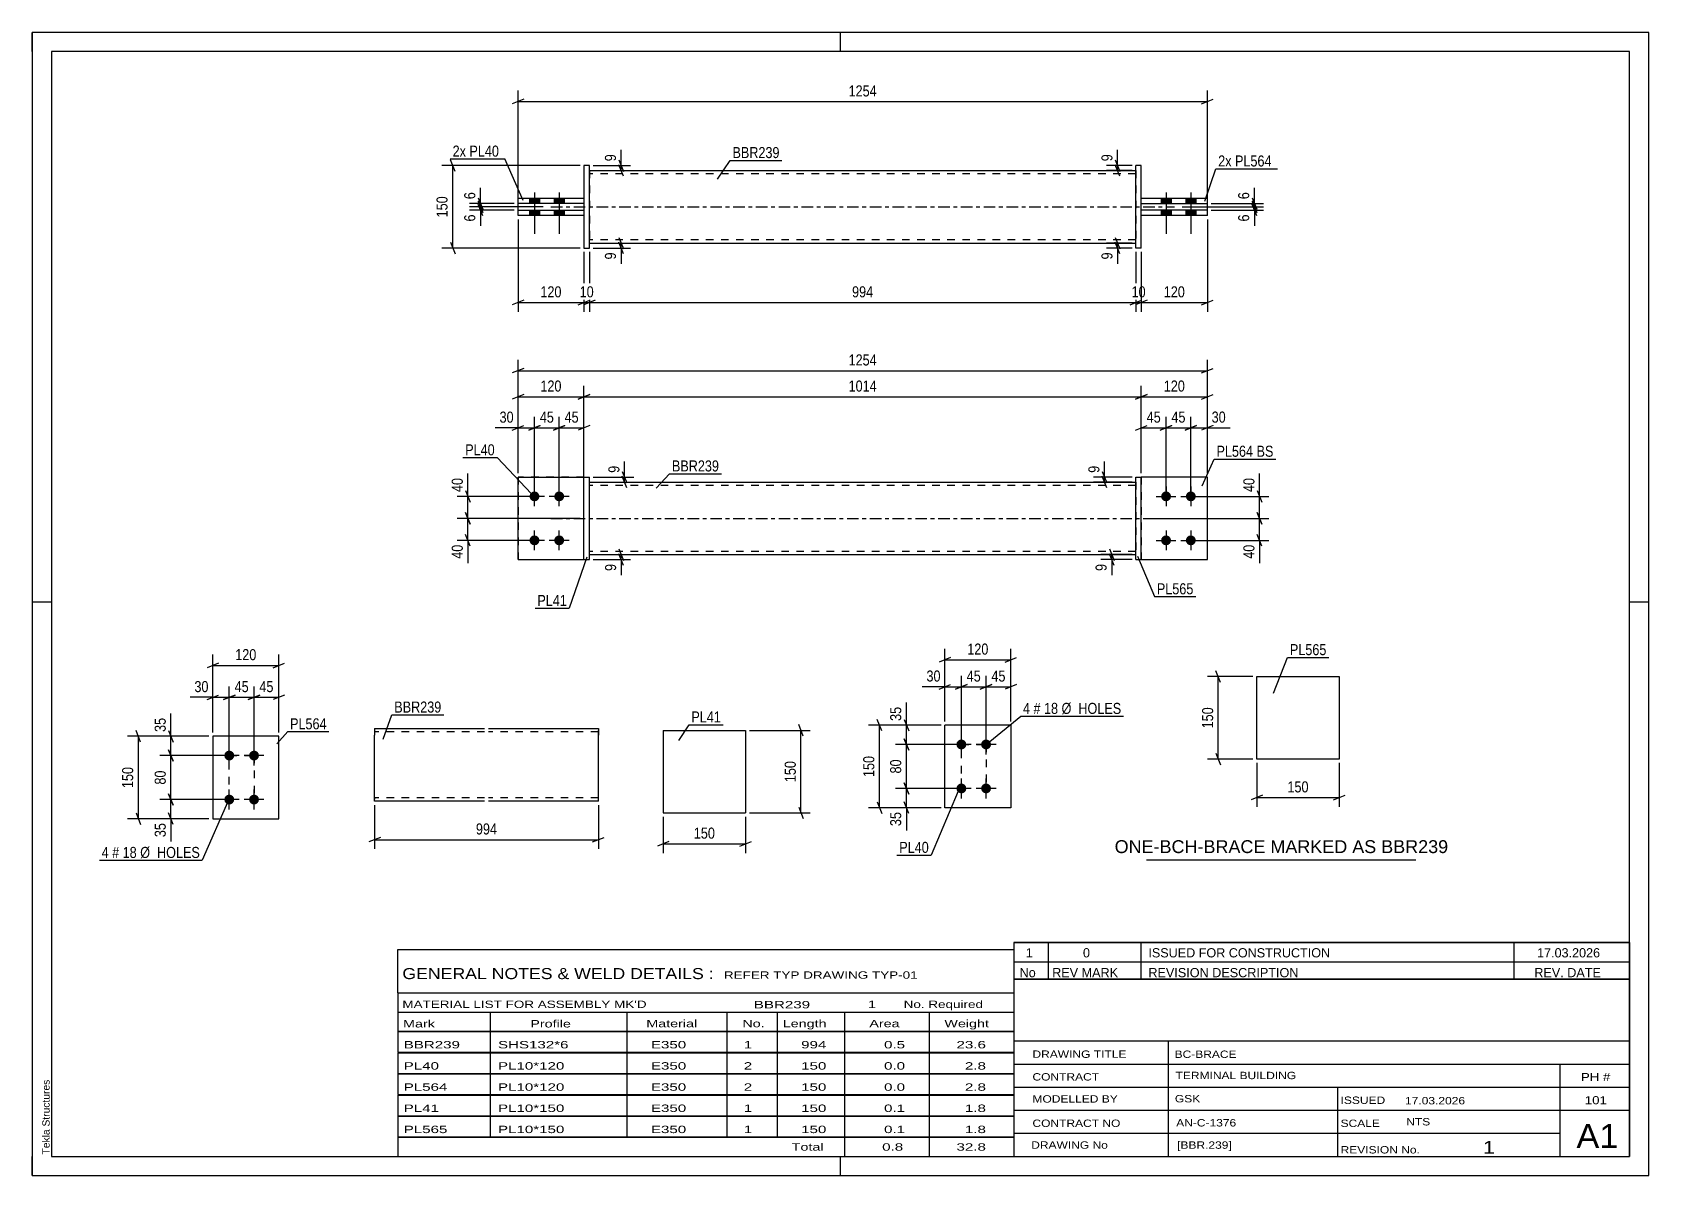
# Paper-space layout 'Layout1' of a CAD drawing. Header units: millimetres. Extents: x 0 to 420, y 0 to 297.
# The model-space entities are those that its viewports show. They can reach past a viewport. Long polylines and large blocks are cut down to what shows.
import ezdxf

# ---------------------------------------------------------------- set-up
doc = ezdxf.new("R2010")
doc.units = ezdxf.units.MM
doc.linetypes.add('DXK_LINE_DOT2', pattern=[3.9198, 1.9599, -1.9599])
doc.linetypes.add('DXK_LINE_DOT3', pattern=[5.9187, 2.979, -0.9799, 0.9799, -0.9799])
doc.layers.add('Viewport layer', color=7, linetype='Continuous', plot=False)
doc.styles.add('Arial', font='ARIAL.TTF', dxfattribs={"height": 0.2})
doc.styles.add('Arial Narrow', font='ARIALN.TTF', dxfattribs={"height": 0.2})

# ---------------------------------------------------------------- blocks, each defined once
blk = doc.blocks.new('Unknown-585756363-1163')
at = {"color": 5, "linetype": 'Continuous'}
for p, q in [((420, 297), (0, 297)), ((0, 297), (0, 0)), ((0, 292), (0, 297)), ((210, 292), (210, 297)), ((420, 0), (420, 297)), ((415, 292), (5, 292)), ((5, 292), (5, 5)), ((415, 5), (415, 292)), ((5, 149), (0, 149)), ((420, 149), (415, 149)), ((0, 0), (0, 5)), ((5, 5), (415, 5)), ((210, 0), (210, 5)), ((0, 0), (420, 0))]:
    blk.add_line(p, q, dxfattribs=at)
at = {"color": 174, "linetype": 'Continuous', "style": 'Arial'}
blk.add_text('Tekla Structures', height=1.9102, rotation=90, dxfattribs=at).set_placement((4.5, 5.5))
blk = doc.blocks.new('Part-585756363-3323 - 3322')
at = {"color": 2, "linetype": 'Continuous'}
for p, q in [((254.26, 117.01), (237.12, 117.01)), ((237.12, 95.58), (237.12, 117.01)), ((254.26, 117.01), (254.26, 95.58)), ((254.26, 95.58), (237.12, 95.58))]:
    blk.add_line(p, q, dxfattribs=at)
blk = doc.blocks.new('Bolt-585756363-3324 - 3322')
at = {"linetype": 'Continuous'}
for points in [[(241.41, 110.72, -1), (241.41, 113.3, -1)], [(247.83, 110.72, -1), (247.83, 113.3, -1)], [(241.41, 99.3, -1), (241.41, 101.87, -1)], [(247.83, 99.3, -1), (247.83, 101.87, -1)]]:
    blk.add_hatch(color=1, dxfattribs=at).paths.add_polyline_path(points)
at = {"color": 1, "linetype": 'Continuous'}
for p, q in [((241.41, 109.44), (241.41, 114.58)), ((247.83, 109.44), (247.83, 114.58)), ((243.98, 112.01), (238.83, 112.01)), ((250.41, 112.01), (245.26, 112.01)), ((241.41, 98.01), (241.41, 103.15)), ((247.83, 98.01), (247.83, 103.15)), ((243.98, 100.58), (238.83, 100.58)), ((250.41, 100.58), (245.26, 100.58))]:
    blk.add_line(p, q, dxfattribs=at)
blk = doc.blocks.new('Part-585756363-1830 - 1807')
at = {"color": 7, "linetype": 'DXK_LINE_DOT2'}
for p, q in [((305.32, 181.46), (288.17, 181.46)), ((288.17, 181.46), (288.17, 160.03)), ((305.32, 160.03), (305.32, 181.46)), ((288.17, 160.03), (305.32, 160.03))]:
    blk.add_line(p, q, dxfattribs=at)
blk = doc.blocks.new('Part-585756363-1814 - 1807')
at = {"color": 2, "linetype": 'Continuous'}
for p, q in [((286.75, 160.03), (286.75, 181.46)), ((286.75, 181.46), (288.17, 181.46)), ((288.17, 160.03), (288.17, 181.46)), ((286.75, 160.03), (288.17, 160.03))]:
    blk.add_line(p, q, dxfattribs=at)
blk = doc.blocks.new('Part-585756363-1819 - 1807')
at = {"color": 2, "linetype": 'Continuous'}
for p, q in [((126.2, 160.03), (126.2, 181.46)), ((126.2, 181.46), (143.34, 181.46)), ((126.2, 160.03), (143.34, 160.03))]:
    blk.add_line(p, q, dxfattribs=at)
at = {"color": 7, "linetype": 'DXK_LINE_DOT2'}
blk.add_line((143.34, 160.03), (143.34, 181.46), dxfattribs=at)
blk = doc.blocks.new('Part-585756363-1820 - 1807')
at = {"color": 7, "linetype": 'DXK_LINE_DOT2'}
for p, q in [((143.34, 181.46), (126.2, 181.46)), ((126.2, 181.46), (126.2, 160.03)), ((143.34, 160.03), (143.34, 181.46)), ((126.2, 160.03), (143.34, 160.03))]:
    blk.add_line(p, q, dxfattribs=at)
blk = doc.blocks.new('Part-585756363-1825 - 1807')
at = {"color": 2, "linetype": 'Continuous'}
for p, q in [((143.34, 160.03), (143.34, 181.46)), ((143.34, 181.46), (144.77, 181.46)), ((144.77, 160.03), (144.77, 181.46)), ((143.34, 160.03), (144.77, 160.03))]:
    blk.add_line(p, q, dxfattribs=at)
blk = doc.blocks.new('Bolt-585756363-1831 - 1807')
at = {"linetype": 'Continuous'}
for points in [[(130.48, 175.17, -1), (130.48, 177.74, -1)], [(136.91, 175.17, -1), (136.91, 177.74, -1)], [(130.48, 163.74, -1), (130.48, 166.32, -1)], [(136.91, 163.74, -1), (136.91, 166.32, -1)]]:
    blk.add_hatch(color=1, dxfattribs=at).paths.add_polyline_path(points)
at = {"color": 1, "linetype": 'Continuous'}
for p, q in [((133.05, 176.46), (127.91, 176.46)), ((130.48, 173.89), (130.48, 179.03)), ((139.48, 176.46), (134.34, 176.46)), ((136.91, 173.89), (136.91, 179.03)), ((133.05, 165.03), (127.91, 165.03)), ((130.48, 162.46), (130.48, 167.6)), ((139.48, 165.03), (134.34, 165.03)), ((136.91, 162.46), (136.91, 167.6))]:
    blk.add_line(p, q, dxfattribs=at)
blk = doc.blocks.new('Bolt-585756363-1832 - 1807')
at = {"linetype": 'Continuous'}
for points in [[(294.6, 177.74, -1), (294.6, 175.17, -1)], [(301.03, 177.74, -1), (301.03, 175.17, -1)], [(294.6, 166.32, -1), (294.6, 163.74, -1)], [(301.03, 166.32, -1), (301.03, 163.74, -1)]]:
    blk.add_hatch(color=1, dxfattribs=at).paths.add_polyline_path(points)
at = {"color": 1, "linetype": 'Continuous'}
for p, q in [((292.03, 176.46), (297.17, 176.46)), ((294.6, 179.03), (294.6, 173.89)), ((298.46, 176.46), (303.6, 176.46)), ((301.03, 179.03), (301.03, 173.89)), ((292.03, 165.03), (297.17, 165.03)), ((294.6, 167.6), (294.6, 162.46)), ((298.46, 165.03), (303.6, 165.03)), ((301.03, 167.6), (301.03, 162.46))]:
    blk.add_line(p, q, dxfattribs=at)
blk = doc.blocks.new('Part-585756363-1842 - 1807')
at = {"color": 2, "linetype": 'Continuous'}
for p, q in [((144.77, 180.17), (286.75, 180.17)), ((144.77, 161.32), (286.75, 161.32))]:
    blk.add_line(p, q, dxfattribs=at)
at = {"color": 7, "linetype": 'DXK_LINE_DOT2'}
for p, q in [((144.77, 161.32), (144.77, 180.17)), ((286.75, 179.32), (144.77, 179.32)), ((286.75, 180.17), (286.75, 161.32)), ((286.75, 162.17), (144.77, 162.17))]:
    blk.add_line(p, q, dxfattribs=at)
at = {"color": 7, "linetype": 'DXK_LINE_DOT3'}
blk.add_line((134.77, 170.74), (296.75, 170.74), dxfattribs=at)
blk = doc.blocks.new('Part-585756363-1847 - 1807')
at = {"color": 2, "linetype": 'Continuous'}
for p, q in [((305.32, 181.46), (288.17, 181.46)), ((305.32, 160.03), (305.32, 181.46)), ((288.17, 160.03), (305.32, 160.03))]:
    blk.add_line(p, q, dxfattribs=at)
at = {"color": 7, "linetype": 'DXK_LINE_DOT2'}
blk.add_line((288.17, 181.46), (288.17, 160.03), dxfattribs=at)
blk = doc.blocks.new('Bolt-585756363-2129 - 2126')
at = {"linetype": 'Continuous'}
for points in [[(129.2, 252.53), (131.77, 252.53), (131.77, 253.96), (129.2, 253.96)], [(129.2, 252.53), (131.77, 252.53), (131.77, 253.96), (129.2, 253.96)], [(135.62, 252.53), (138.2, 252.53), (138.2, 253.96), (135.62, 253.96)], [(135.62, 252.53), (138.2, 252.53), (138.2, 253.96), (135.62, 253.96)], [(129.2, 249.39), (131.77, 249.39), (131.77, 250.81), (129.2, 250.81)], [(129.2, 249.39), (131.77, 249.39), (131.77, 250.81), (129.2, 250.81)], [(135.62, 249.39), (138.2, 249.39), (138.2, 250.81), (135.62, 250.81)], [(135.62, 249.39), (138.2, 249.39), (138.2, 250.81), (135.62, 250.81)]]:
    blk.add_hatch(color=1, dxfattribs=at).paths.add_polyline_path(points)
at = {"color": 1, "linetype": 'Continuous'}
for p, q in [((129.2, 253.96), (129.2, 252.53)), ((129.2, 253.96), (129.2, 252.53)), ((130.48, 255.39), (130.48, 244.67)), ((130.48, 255.39), (130.48, 244.67)), ((131.77, 253.96), (131.77, 252.53)), ((131.77, 253.96), (131.77, 252.53)), ((135.62, 253.96), (135.62, 252.53)), ((135.62, 253.96), (135.62, 252.53)), ((136.91, 255.39), (136.91, 244.67)), ((136.91, 255.39), (136.91, 244.67)), ((138.2, 253.96), (138.2, 252.53)), ((138.2, 253.96), (138.2, 252.53)), ((129.2, 250.81), (129.2, 249.39)), ((129.2, 250.81), (129.2, 249.39)), ((131.77, 250.81), (131.77, 249.39)), ((131.77, 250.81), (131.77, 249.39)), ((135.62, 250.81), (135.62, 249.39)), ((135.62, 250.81), (135.62, 249.39)), ((138.2, 250.81), (138.2, 249.39)), ((138.2, 250.81), (138.2, 249.39))]:
    blk.add_line(p, q, dxfattribs=at)
blk = doc.blocks.new('Part-585756363-2146 - 2126')
at = {"color": 2, "linetype": 'Continuous'}
for p, q in [((126.2, 252.53), (126.2, 253.96)), ((126.2, 253.96), (143.34, 253.96)), ((143.34, 252.53), (126.2, 252.53)), ((143.34, 253.96), (143.34, 252.53))]:
    blk.add_line(p, q, dxfattribs=at)
blk = doc.blocks.new('Bolt-585756363-2130 - 2126')
at = {"linetype": 'Continuous'}
for points in [[(295.89, 253.96), (293.32, 253.96), (293.32, 252.53), (295.89, 252.53)], [(295.89, 253.96), (293.32, 253.96), (293.32, 252.53), (295.89, 252.53)], [(302.32, 253.96), (299.75, 253.96), (299.75, 252.53), (302.32, 252.53)], [(302.32, 253.96), (299.75, 253.96), (299.75, 252.53), (302.32, 252.53)], [(295.89, 250.81), (293.32, 250.81), (293.32, 249.39), (295.89, 249.39)], [(295.89, 250.81), (293.32, 250.81), (293.32, 249.39), (295.89, 249.39)], [(302.32, 250.81), (299.75, 250.81), (299.75, 249.39), (302.32, 249.39)], [(302.32, 250.81), (299.75, 250.81), (299.75, 249.39), (302.32, 249.39)]]:
    blk.add_hatch(color=1, dxfattribs=at).paths.add_polyline_path(points)
at = {"color": 1, "linetype": 'Continuous'}
for p, q in [((293.32, 253.96), (293.32, 252.53)), ((293.32, 253.96), (293.32, 252.53)), ((294.6, 255.39), (294.6, 244.67)), ((294.6, 255.39), (294.6, 244.67)), ((295.89, 253.96), (295.89, 252.53)), ((295.89, 253.96), (295.89, 252.53)), ((299.75, 253.96), (299.75, 252.53)), ((299.75, 253.96), (299.75, 252.53)), ((301.03, 255.39), (301.03, 244.67)), ((301.03, 255.39), (301.03, 244.67)), ((302.32, 253.96), (302.32, 252.53)), ((302.32, 253.96), (302.32, 252.53)), ((293.32, 250.81), (293.32, 249.39)), ((293.32, 250.81), (293.32, 249.39)), ((295.89, 250.81), (295.89, 249.39)), ((295.89, 250.81), (295.89, 249.39)), ((299.75, 250.81), (299.75, 249.39)), ((299.75, 250.81), (299.75, 249.39)), ((302.32, 250.81), (302.32, 249.39)), ((302.32, 250.81), (302.32, 249.39))]:
    blk.add_line(p, q, dxfattribs=at)
blk = doc.blocks.new('Part-585756363-2147 - 2126')
at = {"color": 2, "linetype": 'Continuous'}
for p, q in [((144.77, 262.39), (143.34, 262.39)), ((143.34, 262.39), (143.34, 240.96)), ((144.77, 240.96), (144.77, 262.39)), ((143.34, 240.96), (144.77, 240.96))]:
    blk.add_line(p, q, dxfattribs=at)
blk = doc.blocks.new('Part-585756363-2135 - 2126')
at = {"color": 2, "linetype": 'Continuous'}
for p, q in [((144.77, 261.1), (286.75, 261.1)), ((144.77, 242.24), (286.75, 242.24))]:
    blk.add_line(p, q, dxfattribs=at)
at = {"color": 7, "linetype": 'DXK_LINE_DOT2'}
for p, q in [((144.77, 261.1), (144.77, 242.24)), ((286.75, 261.1), (286.75, 242.24)), ((286.75, 260.24), (144.77, 260.24)), ((286.75, 243.1), (144.77, 243.1))]:
    blk.add_line(p, q, dxfattribs=at)
at = {"color": 7, "linetype": 'DXK_LINE_DOT3'}
blk.add_line((134.77, 251.67), (296.75, 251.67), dxfattribs=at)
blk = doc.blocks.new('Part-585756363-2136 - 2126')
at = {"color": 2, "linetype": 'Continuous'}
for p, q in [((286.75, 240.96), (286.75, 262.39)), ((288.17, 262.39), (286.75, 262.39)), ((288.17, 240.96), (288.17, 262.39)), ((288.17, 240.96), (286.75, 240.96))]:
    blk.add_line(p, q, dxfattribs=at)
blk = doc.blocks.new('Part-585756363-2141 - 2126')
at = {"color": 2, "linetype": 'Continuous'}
for p, q in [((126.2, 250.81), (143.34, 250.81)), ((126.2, 249.39), (126.2, 250.81)), ((143.34, 249.39), (126.2, 249.39)), ((143.34, 250.81), (143.34, 249.39))]:
    blk.add_line(p, q, dxfattribs=at)
blk = doc.blocks.new('Part-585756363-2152 - 2126')
at = {"color": 2, "linetype": 'Continuous'}
for p, q in [((288.17, 252.53), (288.17, 253.96)), ((288.17, 253.96), (305.32, 253.96)), ((288.17, 252.53), (305.32, 252.53)), ((305.32, 252.53), (305.32, 253.96))]:
    blk.add_line(p, q, dxfattribs=at)
blk = doc.blocks.new('Part-585756363-2157 - 2126')
at = {"color": 2, "linetype": 'Continuous'}
for p, q in [((305.32, 250.81), (288.17, 250.81)), ((288.17, 249.39), (288.17, 250.81)), ((305.32, 249.39), (288.17, 249.39)), ((305.32, 249.39), (305.32, 250.81))]:
    blk.add_line(p, q, dxfattribs=at)
blk = doc.blocks.new('Part-585756363-3335 - 3334')
at = {"color": 2, "linetype": 'Continuous'}
for p, q in [((318.17, 129.64), (339.6, 129.64)), ((318.17, 108.21), (318.17, 129.64)), ((339.6, 129.64), (339.6, 108.21)), ((339.6, 108.21), (318.17, 108.21))]:
    blk.add_line(p, q, dxfattribs=at)
blk = doc.blocks.new('Bolt-585756363-1444 - 1410')
at = {"linetype": 'Continuous'}
for points in [[(51.18, 107.85, -1), (51.18, 110.42, -1)], [(57.61, 107.85, -1), (57.61, 110.42, -1)], [(51.18, 96.42, -1), (51.18, 98.99, -1)], [(57.61, 96.42, -1), (57.61, 98.99, -1)]]:
    blk.add_hatch(color=1, dxfattribs=at).paths.add_polyline_path(points)
at = {"color": 1, "linetype": 'Continuous'}
for p, q in [((51.18, 106.57), (51.18, 111.71)), ((57.61, 106.57), (57.61, 111.71)), ((53.76, 109.14), (48.61, 109.14)), ((60.18, 109.14), (55.04, 109.14)), ((53.76, 97.71), (48.61, 97.71)), ((51.18, 95.14), (51.18, 100.28)), ((60.18, 97.71), (55.04, 97.71)), ((57.61, 95.14), (57.61, 100.28))]:
    blk.add_line(p, q, dxfattribs=at)
blk = doc.blocks.new('Part-585756363-1459 - 1410')
at = {"color": 2, "linetype": 'Continuous'}
for p, q in [((64.04, 114.14), (46.9, 114.14)), ((46.9, 114.14), (46.9, 92.71)), ((64.04, 92.71), (64.04, 114.14)), ((46.9, 92.71), (64.04, 92.71))]:
    blk.add_line(p, q, dxfattribs=at)
blk = doc.blocks.new('Part-585756363-1390 - 1374')
at = {"color": 2, "linetype": 'Continuous'}
for p, q in [((163.91, 115.68), (163.91, 94.25)), ((163.91, 115.68), (185.34, 115.68)), ((185.34, 115.68), (185.34, 94.25)), ((163.91, 94.25), (185.34, 94.25))]:
    blk.add_line(p, q, dxfattribs=at)
blk = doc.blocks.new('Part-585756363-1274 - 1255')
at = {"color": 2, "linetype": 'Continuous'}
for p, q in [((88.94, 116.14), (88.94, 114.42)), ((88.94, 116.14), (117.51, 116.14)), ((88.94, 98.34), (88.94, 114.42)), ((118.51, 116.14), (147.09, 116.14)), ((147.09, 116.14), (147.09, 116.01)), ((147.09, 116.01), (147.09, 114.42)), ((147.09, 97.28), (147.09, 114.42)), ((88.94, 97.41), (88.94, 98.34)), ((88.94, 97.28), (88.94, 97.41)), ((117.51, 97.28), (88.94, 97.28)), ((147.09, 97.28), (118.51, 97.28))]:
    blk.add_line(p, q, dxfattribs=at)
at = {"color": 7, "linetype": 'DXK_LINE_DOT2'}
for p, q in [((117.51, 115.28), (88.94, 115.28)), ((147.09, 115.28), (118.51, 115.28)), ((147.09, 114.42), (147.09, 115.63)), ((88.94, 98.34), (88.94, 97.78)), ((88.94, 98.14), (88.94, 98.2)), ((117.51, 98.14), (88.94, 98.14)), ((147.09, 98.14), (118.51, 98.14)), ((147.09, 98.14), (147.09, 98.2))]:
    blk.add_line(p, q, dxfattribs=at)
blk = doc.blocks.new('Rectangle-585756363-3484 - 3322')
at = {"color": 1, "linetype": 'DXK_LINE_DOT2'}
blk.add_lwpolyline([(241.41, 112.01), (247.83, 112.01), (247.83, 100.58), (241.41, 100.58), (241.41, 112.01)], close=True, dxfattribs=at)
blk = doc.blocks.new('Rectangle-585756363-1574 - 1410')
at = {"color": 1, "linetype": 'DXK_LINE_DOT2'}
blk.add_lwpolyline([(51.18, 109.14), (57.61, 109.14), (57.61, 97.71), (51.18, 97.71), (51.18, 109.14)], close=True, dxfattribs=at)
blk = doc.blocks.new('StraightDimension-585756363-3340 - 3322')
at = {"color": 7, "linetype": 'Continuous'}
for p, q in [((226.52, 118.51), (227.72, 115.51)), ((236.12, 117.01), (224.27, 117.01)), ((227.72, 110.51), (226.52, 113.51)), ((227.12, 112.01), (227.12, 117.01)), ((240.41, 112.01), (224.27, 112.01))]:
    blk.add_line(p, q, dxfattribs=at)
at = {"color": 0}
blk.add_wipeout([(226.37, 122.39), (222.17, 122.39), (222.17, 117.53), (226.37, 117.53)], dxfattribs=at)
at = {"color": 7, "linetype": 'Continuous'}
blk.add_line((227.12, 117.01), (227.12, 122.92), dxfattribs=at)
blk.add_line((227.12, 117.01), (227.12, 122.92), dxfattribs=at)
at = {"color": 3, "style": 'Arial Narrow'}
blk.add_text('35', height=2.863, rotation=90.0002, dxfattribs=at).set_placement((225.77, 118.13))
blk = doc.blocks.new('StraightDimension-585756363-3356 - 3322')
at = {"color": 7, "linetype": 'Continuous'}
for p, q in [((246.33, 126.41), (249.33, 127.61)), ((247.83, 113.01), (247.83, 129.86)), ((247.83, 127.01), (254.26, 127.01)), ((255.76, 127.61), (252.76, 126.41)), ((254.26, 118.01), (254.26, 129.86))]:
    blk.add_line(p, q, dxfattribs=at)
at = {"color": 0}
blk.add_wipeout([(253.48, 127.76), (253.48, 131.96), (248.62, 131.96), (248.62, 127.76)], dxfattribs=at)
at = {"color": 3, "style": 'Arial Narrow'}
blk.add_text('45', height=2.863, dxfattribs=at).set_placement((249.22, 128.36))
blk = doc.blocks.new('StraightDimension-585756363-3342 - 3322')
at = {"color": 7, "linetype": 'Continuous'}
for p, q in [((226.52, 102.08), (227.72, 99.08)), ((240.41, 100.58), (224.27, 100.58)), ((227.72, 94.08), (226.52, 97.08)), ((227.12, 95.58), (227.12, 100.58)), ((236.12, 95.58), (224.27, 95.58))]:
    blk.add_line(p, q, dxfattribs=at)
at = {"color": 0}
blk.add_wipeout([(226.37, 95.06), (222.17, 95.06), (222.17, 90.2), (226.37, 90.2)], dxfattribs=at)
at = {"color": 7, "linetype": 'Continuous'}
blk.add_line((227.12, 95.58), (227.12, 89.67), dxfattribs=at)
blk.add_line((227.12, 95.58), (227.12, 89.67), dxfattribs=at)
at = {"color": 3, "style": 'Arial Narrow'}
blk.add_text('35', height=2.863, rotation=90.0002, dxfattribs=at).set_placement((225.77, 90.8))
blk = doc.blocks.new('StraightDimension-585756363-3341 - 3322')
at = {"color": 7, "linetype": 'Continuous'}
for p, q in [((226.52, 113.51), (227.72, 110.51)), ((240.41, 112.01), (224.27, 112.01)), ((227.12, 100.58), (227.12, 112.01)), ((227.72, 99.08), (226.52, 102.08)), ((240.41, 100.58), (224.27, 100.58))]:
    blk.add_line(p, q, dxfattribs=at)
at = {"color": 0}
blk.add_wipeout([(226.37, 108.72), (222.17, 108.72), (222.17, 103.87), (226.37, 103.87)], dxfattribs=at)
at = {"color": 3, "style": 'Arial Narrow'}
blk.add_text('80', height=2.863, rotation=90.0002, dxfattribs=at).set_placement((225.77, 104.47))
blk = doc.blocks.new('StraightDimension-585756363-3352 - 3322')
at = {"color": 7, "linetype": 'Continuous'}
for p, q in [((220.72, 115.51), (219.52, 118.51)), ((236.12, 117.01), (217.27, 117.01)), ((220.12, 95.58), (220.12, 117.01)), ((219.52, 97.08), (220.72, 94.08)), ((236.12, 95.58), (217.27, 95.58))]:
    blk.add_line(p, q, dxfattribs=at)
at = {"color": 0}
blk.add_wipeout([(219.37, 109.64), (215.17, 109.64), (215.17, 102.95), (219.37, 102.95)], dxfattribs=at)
at = {"color": 3, "style": 'Arial Narrow'}
blk.add_text('150', height=2.863, rotation=90.0002, dxfattribs=at).set_placement((218.77, 103.55))
blk = doc.blocks.new('StraightDimension-585756363-3357 - 3322')
at = {"color": 7, "linetype": 'Continuous'}
for p, q in [((239.91, 126.41), (242.91, 127.61)), ((241.41, 113.01), (241.41, 129.86)), ((241.41, 127.01), (247.83, 127.01)), ((249.33, 127.61), (246.33, 126.41)), ((247.83, 113.01), (247.83, 129.86))]:
    blk.add_line(p, q, dxfattribs=at)
at = {"color": 0}
blk.add_wipeout([(247.05, 127.76), (247.05, 131.96), (242.19, 131.96), (242.19, 127.76)], dxfattribs=at)
at = {"color": 3, "style": 'Arial Narrow'}
blk.add_text('45', height=2.863, dxfattribs=at).set_placement((242.79, 128.36))
blk = doc.blocks.new('StraightDimension-585756363-3358 - 3322')
at = {"color": 7, "linetype": 'Continuous'}
for p, q in [((235.62, 126.41), (238.62, 127.61)), ((237.12, 118.01), (237.12, 129.86)), ((237.12, 127.01), (241.41, 127.01)), ((242.91, 127.61), (239.91, 126.41)), ((241.41, 113.01), (241.41, 129.86))]:
    blk.add_line(p, q, dxfattribs=at)
at = {"color": 0}
blk.add_wipeout([(236.6, 127.76), (236.6, 131.96), (231.74, 131.96), (231.74, 127.76)], dxfattribs=at)
at = {"color": 7, "linetype": 'Continuous'}
blk.add_line((237.12, 127.01), (231.21, 127.01), dxfattribs=at)
blk.add_line((237.12, 127.01), (231.21, 127.01), dxfattribs=at)
at = {"color": 3, "style": 'Arial Narrow'}
blk.add_text('30', height=2.863, dxfattribs=at).set_placement((232.34, 128.36))
blk = doc.blocks.new('StraightDimension-585756363-3368 - 3322')
at = {"color": 7, "linetype": 'Continuous'}
for p, q in [((238.62, 134.61), (235.62, 133.41)), ((237.12, 118.01), (237.12, 136.86)), ((252.76, 133.41), (255.76, 134.61)), ((254.26, 118.01), (254.26, 136.86)), ((237.12, 134.01), (254.26, 134.01))]:
    blk.add_line(p, q, dxfattribs=at)
at = {"color": 0}
blk.add_wipeout([(249.03, 134.76), (249.03, 138.96), (242.35, 138.96), (242.35, 134.76)], dxfattribs=at)
at = {"color": 3, "style": 'Arial Narrow'}
blk.add_text('120', height=2.863, dxfattribs=at).set_placement((242.95, 135.36))
blk = doc.blocks.new('StraightDimension-585756363-2007 - 1807')
at = {"color": 7, "linetype": 'Continuous'}
for p, q in [((124.7, 193.66), (127.7, 194.86)), ((126.2, 182.46), (126.2, 197.11)), ((126.2, 194.26), (130.48, 194.26)), ((131.98, 194.86), (128.98, 193.66)), ((130.48, 177.46), (130.48, 197.11))]:
    blk.add_line(p, q, dxfattribs=at)
at = {"color": 0}
blk.add_wipeout([(125.67, 195.01), (125.67, 199.21), (120.81, 199.21), (120.81, 195.01)], dxfattribs=at)
at = {"color": 7, "linetype": 'Continuous'}
blk.add_line((126.2, 194.26), (120.29, 194.26), dxfattribs=at)
blk.add_line((126.2, 194.26), (120.29, 194.26), dxfattribs=at)
at = {"color": 3, "style": 'Arial Narrow'}
blk.add_text('30', height=2.863, dxfattribs=at).set_placement((121.41, 195.61))
blk = doc.blocks.new('StraightDimension-585756363-2023 - 1807')
at = {"color": 7, "linetype": 'Continuous'}
for p, q in [((128.98, 193.66), (131.98, 194.86)), ((130.48, 177.46), (130.48, 197.11)), ((130.48, 194.26), (136.91, 194.26)), ((138.41, 194.86), (135.41, 193.66)), ((136.91, 177.46), (136.91, 197.11))]:
    blk.add_line(p, q, dxfattribs=at)
at = {"color": 0}
blk.add_wipeout([(136.12, 195.01), (136.12, 199.21), (131.27, 199.21), (131.27, 195.01)], dxfattribs=at)
at = {"color": 3, "style": 'Arial Narrow'}
blk.add_text('45', height=2.863, dxfattribs=at).set_placement((131.87, 195.61))
blk = doc.blocks.new('StraightDimension-585756363-1895 - 1807')
at = {"color": 7, "linetype": 'Continuous'}
for p, q in [((299.53, 193.67), (302.53, 194.87)), ((301.03, 177.46), (301.03, 197.12)), ((301.03, 194.27), (305.32, 194.27)), ((306.82, 194.87), (303.82, 193.67)), ((305.32, 182.46), (305.32, 197.12))]:
    blk.add_line(p, q, dxfattribs=at)
at = {"color": 0}
blk.add_wipeout([(310.7, 195.02), (310.7, 199.22), (305.84, 199.22), (305.84, 195.02)], dxfattribs=at)
at = {"color": 7, "linetype": 'Continuous'}
blk.add_line((305.32, 194.27), (311.22, 194.27), dxfattribs=at)
blk.add_line((305.32, 194.27), (311.22, 194.27), dxfattribs=at)
at = {"color": 3, "style": 'Arial Narrow'}
blk.add_text('30', height=2.863, dxfattribs=at).set_placement((306.44, 195.62))
blk = doc.blocks.new('StraightDimension-585756363-2093 - 1807')
at = {"color": 7, "linetype": 'Continuous'}
for p, q in [((285.75, 181.46), (275.77, 181.46)), ((278.02, 182.96), (279.22, 179.96)), ((279.22, 178.67), (278.02, 181.67)), ((278.62, 180.17), (278.62, 181.46)), ((285.75, 180.17), (275.77, 180.17))]:
    blk.add_line(p, q, dxfattribs=at)
at = {"color": 0}
blk.add_wipeout([(277.87, 185.01), (273.67, 185.01), (273.67, 181.98), (277.87, 181.98)], dxfattribs=at)
at = {"color": 7, "linetype": 'Continuous'}
blk.add_line((278.62, 181.46), (278.62, 185.54), dxfattribs=at)
blk.add_line((278.62, 181.46), (278.62, 185.54), dxfattribs=at)
at = {"color": 3, "style": 'Arial Narrow'}
blk.add_text('9', height=2.86, rotation=90.0002, dxfattribs=at).set_placement((277.27, 182.58))
blk = doc.blocks.new('StraightDimension-585756363-1966 - 1807')
at = {"color": 7, "linetype": 'Continuous'}
for p, q in [((144.84, 202.94), (141.84, 201.74)), ((143.34, 171.74), (143.34, 205.19)), ((143.34, 202.34), (288.17, 202.34)), ((286.67, 201.74), (289.67, 202.94)), ((288.17, 182.46), (288.17, 205.19))]:
    blk.add_line(p, q, dxfattribs=at)
at = {"color": 0}
blk.add_wipeout([(220.01, 203.09), (220.01, 207.29), (211.5, 207.29), (211.5, 203.09)], dxfattribs=at)
at = {"color": 3, "style": 'Arial Narrow'}
blk.add_text('1014', height=2.863, dxfattribs=at).set_placement((212.1, 203.69))
blk = doc.blocks.new('StraightDimension-585756363-2075 - 1807')
at = {"color": 7, "linetype": 'Continuous'}
for p, q in [((145.77, 161.32), (155.44, 161.32)), ((145.77, 160.03), (155.44, 160.03)), ((152.44, 162.82), (153.64, 159.82)), ((153.64, 158.53), (152.44, 161.53)), ((153.04, 160.03), (153.04, 161.32))]:
    blk.add_line(p, q, dxfattribs=at)
at = {"color": 0}
blk.add_wipeout([(152.29, 159.51), (148.09, 159.51), (148.09, 156.48), (152.29, 156.48)], dxfattribs=at)
at = {"color": 7, "linetype": 'Continuous'}
blk.add_line((153.04, 160.03), (153.04, 155.95), dxfattribs=at)
blk.add_line((153.04, 160.03), (153.04, 155.95), dxfattribs=at)
at = {"color": 3, "style": 'Arial Narrow'}
blk.add_text('9', height=2.86, rotation=90.0002, dxfattribs=at).set_placement((151.69, 157.08))
blk = doc.blocks.new('StraightDimension-585756363-1854 - 1807')
at = {"color": 7, "linetype": 'Continuous'}
for p, q in [((145.77, 181.46), (156.3, 181.46)), ((153.3, 182.96), (154.5, 179.96)), ((154.5, 178.67), (153.3, 181.67)), ((153.9, 180.17), (153.9, 181.46)), ((145.77, 180.17), (156.3, 180.17))]:
    blk.add_line(p, q, dxfattribs=at)
at = {"color": 0}
blk.add_wipeout([(153.15, 185.01), (148.95, 185.01), (148.95, 181.98), (153.15, 181.98)], dxfattribs=at)
at = {"color": 7, "linetype": 'Continuous'}
blk.add_line((153.9, 181.46), (153.9, 185.54), dxfattribs=at)
blk.add_line((153.9, 181.46), (153.9, 185.54), dxfattribs=at)
at = {"color": 3, "style": 'Arial Narrow'}
blk.add_text('9', height=2.86, rotation=90.0002, dxfattribs=at).set_placement((152.55, 182.58))
blk = doc.blocks.new('StraightDimension-585756363-1863 - 1807')
at = {"color": 7, "linetype": 'Continuous'}
for p, q in [((286.67, 193.67), (289.67, 194.87)), ((288.17, 182.46), (288.17, 197.12)), ((288.17, 194.27), (294.6, 194.27)), ((296.1, 194.87), (293.1, 193.67)), ((294.6, 177.46), (294.6, 197.12))]:
    blk.add_line(p, q, dxfattribs=at)
at = {"color": 0}
blk.add_wipeout([(293.82, 195.02), (293.82, 199.22), (288.96, 199.22), (288.96, 195.02)], dxfattribs=at)
at = {"color": 3, "style": 'Arial Narrow'}
blk.add_text('45', height=2.863, dxfattribs=at).set_placement((289.56, 195.62))
blk = doc.blocks.new('StraightDimension-585756363-1882 - 1807')
at = {"color": 7, "linetype": 'Continuous'}
for p, q in [((293.1, 193.67), (296.1, 194.87)), ((294.6, 177.46), (294.6, 197.12)), ((294.6, 194.27), (301.03, 194.27)), ((302.53, 194.87), (299.53, 193.67)), ((301.03, 177.46), (301.03, 197.12))]:
    blk.add_line(p, q, dxfattribs=at)
at = {"color": 0}
blk.add_wipeout([(300.25, 195.02), (300.25, 199.22), (295.39, 199.22), (295.39, 195.02)], dxfattribs=at)
at = {"color": 3, "style": 'Arial Narrow'}
blk.add_text('45', height=2.863, dxfattribs=at).set_placement((295.99, 195.62))
blk = doc.blocks.new('StraightDimension-585756363-1912 - 1807')
at = {"color": 7, "linetype": 'Continuous'}
for p, q in [((126.2, 182.46), (126.2, 211.96)), ((305.32, 182.46), (305.32, 211.96)), ((127.7, 209.71), (124.7, 208.51)), ((126.2, 209.11), (305.32, 209.11)), ((303.82, 208.51), (306.82, 209.71))]:
    blk.add_line(p, q, dxfattribs=at)
at = {"color": 0}
blk.add_wipeout([(220.01, 209.86), (220.01, 214.06), (211.5, 214.06), (211.5, 209.86)], dxfattribs=at)
at = {"color": 3, "style": 'Arial Narrow'}
blk.add_text('1254', height=2.863, dxfattribs=at).set_placement((212.1, 210.46))
blk = doc.blocks.new('StraightDimension-585756363-1932 - 1807')
at = {"color": 7, "linetype": 'Continuous'}
for p, q in [((302.03, 176.46), (321.3, 176.46)), ((318.3, 177.96), (319.5, 174.96)), ((318.9, 170.74), (318.9, 176.46)), ((319.5, 169.24), (318.3, 172.24)), ((289.17, 170.74), (321.3, 170.74))]:
    blk.add_line(p, q, dxfattribs=at)
at = {"color": 0}
blk.add_wipeout([(318.15, 181.84), (313.95, 181.84), (313.95, 176.98), (318.15, 176.98)], dxfattribs=at)
at = {"color": 7, "linetype": 'Continuous'}
blk.add_line((318.9, 176.46), (318.9, 182.37), dxfattribs=at)
blk.add_line((318.9, 176.46), (318.9, 182.37), dxfattribs=at)
at = {"color": 3, "style": 'Arial Narrow'}
blk.add_text('40', height=2.863, rotation=90.0002, dxfattribs=at).set_placement((317.55, 177.58))
blk = doc.blocks.new('StraightDimension-585756363-1941 - 1807')
at = {"color": 7, "linetype": 'Continuous'}
for p, q in [((318.3, 172.24), (319.5, 169.24)), ((289.17, 170.74), (321.3, 170.74)), ((318.9, 165.03), (318.9, 170.74)), ((302.03, 165.03), (321.3, 165.03)), ((319.5, 163.53), (318.3, 166.53))]:
    blk.add_line(p, q, dxfattribs=at)
at = {"color": 0}
blk.add_wipeout([(318.15, 164.51), (313.95, 164.51), (313.95, 159.65), (318.15, 159.65)], dxfattribs=at)
at = {"color": 7, "linetype": 'Continuous'}
blk.add_line((318.9, 165.03), (318.9, 159.12), dxfattribs=at)
blk.add_line((318.9, 165.03), (318.9, 159.12), dxfattribs=at)
at = {"color": 3, "style": 'Arial Narrow'}
blk.add_text('40', height=2.863, rotation=90.0002, dxfattribs=at).set_placement((317.55, 160.25))
blk = doc.blocks.new('StraightDimension-585756363-1951 - 1807')
at = {"color": 7, "linetype": 'Continuous'}
for p, q in [((127.7, 202.94), (124.7, 201.74)), ((126.2, 182.46), (126.2, 205.19)), ((126.2, 202.34), (143.34, 202.34)), ((141.84, 201.74), (144.84, 202.94)), ((143.34, 171.74), (143.34, 205.19))]:
    blk.add_line(p, q, dxfattribs=at)
at = {"color": 0}
blk.add_wipeout([(138.11, 203.09), (138.11, 207.29), (131.42, 207.29), (131.42, 203.09)], dxfattribs=at)
at = {"color": 3, "style": 'Arial Narrow'}
blk.add_text('120', height=2.863, dxfattribs=at).set_placement((132.02, 203.69))
blk = doc.blocks.new('StraightDimension-585756363-1984 - 1807')
at = {"color": 7, "linetype": 'Continuous'}
for p, q in [((289.67, 202.94), (286.67, 201.74)), ((288.17, 182.46), (288.17, 205.19)), ((288.17, 202.34), (305.32, 202.34)), ((303.82, 201.74), (306.82, 202.94)), ((305.32, 182.46), (305.32, 205.19))]:
    blk.add_line(p, q, dxfattribs=at)
at = {"color": 0}
blk.add_wipeout([(300.09, 203.09), (300.09, 207.29), (293.4, 207.29), (293.4, 203.09)], dxfattribs=at)
at = {"color": 3, "style": 'Arial Narrow'}
blk.add_text('120', height=2.863, dxfattribs=at).set_placement((294, 203.69))
blk = doc.blocks.new('StraightDimension-585756363-2036 - 1807')
at = {"color": 7, "linetype": 'Continuous'}
for p, q in [((135.41, 193.66), (138.41, 194.86)), ((136.91, 177.46), (136.91, 197.11)), ((136.91, 194.26), (143.34, 194.26)), ((144.84, 194.86), (141.84, 193.66)), ((143.34, 182.46), (143.34, 197.11))]:
    blk.add_line(p, q, dxfattribs=at)
at = {"color": 0}
blk.add_wipeout([(142.55, 195.01), (142.55, 199.21), (137.7, 199.21), (137.7, 195.01)], dxfattribs=at)
at = {"color": 3, "style": 'Arial Narrow'}
blk.add_text('45', height=2.863, dxfattribs=at).set_placement((138.3, 195.61))
blk = doc.blocks.new('StraightDimension-585756363-2056 - 1807')
at = {"color": 7, "linetype": 'Continuous'}
for p, q in [((112.6, 172.24), (113.8, 169.24)), ((142.34, 170.74), (110.35, 170.74)), ((113.2, 165.03), (113.2, 170.74)), ((129.48, 165.03), (110.35, 165.03)), ((113.8, 163.53), (112.6, 166.53))]:
    blk.add_line(p, q, dxfattribs=at)
at = {"color": 0}
blk.add_wipeout([(112.45, 164.51), (108.25, 164.51), (108.25, 159.65), (112.45, 159.65)], dxfattribs=at)
at = {"color": 7, "linetype": 'Continuous'}
blk.add_line((113.2, 165.03), (113.2, 159.12), dxfattribs=at)
blk.add_line((113.2, 165.03), (113.2, 159.12), dxfattribs=at)
at = {"color": 3, "style": 'Arial Narrow'}
blk.add_text('40', height=2.863, rotation=90.0002, dxfattribs=at).set_placement((111.85, 160.25))
blk = doc.blocks.new('StraightDimension-585756363-2065 - 1807')
at = {"color": 7, "linetype": 'Continuous'}
for p, q in [((129.48, 176.46), (110.35, 176.46)), ((112.6, 177.96), (113.8, 174.96)), ((113.2, 170.74), (113.2, 176.46)), ((113.8, 169.24), (112.6, 172.24)), ((142.34, 170.74), (110.35, 170.74))]:
    blk.add_line(p, q, dxfattribs=at)
at = {"color": 0}
blk.add_wipeout([(112.45, 181.84), (108.25, 181.84), (108.25, 176.98), (112.45, 176.98)], dxfattribs=at)
at = {"color": 7, "linetype": 'Continuous'}
blk.add_line((113.2, 176.46), (113.2, 182.37), dxfattribs=at)
blk.add_line((113.2, 176.46), (113.2, 182.37), dxfattribs=at)
at = {"color": 3, "style": 'Arial Narrow'}
blk.add_text('40', height=2.863, rotation=90.0002, dxfattribs=at).set_placement((111.85, 177.58))
blk = doc.blocks.new('StraightDimension-585756363-2084 - 1807')
at = {"color": 7, "linetype": 'Continuous'}
for p, q in [((285.75, 161.32), (277.64, 161.32)), ((285.75, 160.03), (277.64, 160.03)), ((279.89, 162.82), (281.09, 159.82)), ((281.09, 158.53), (279.89, 161.53)), ((280.49, 160.03), (280.49, 161.32))]:
    blk.add_line(p, q, dxfattribs=at)
at = {"color": 0}
blk.add_wipeout([(279.74, 159.51), (275.54, 159.51), (275.54, 156.48), (279.74, 156.48)], dxfattribs=at)
at = {"color": 7, "linetype": 'Continuous'}
blk.add_line((280.49, 160.03), (280.49, 155.95), dxfattribs=at)
blk.add_line((280.49, 160.03), (280.49, 155.95), dxfattribs=at)
at = {"color": 3, "style": 'Arial Narrow'}
blk.add_text('9', height=2.86, rotation=90.0002, dxfattribs=at).set_placement((279.14, 157.08))
blk = doc.blocks.new('StraightDimension-585756363-2194 - 2126')
at = {"color": 7, "linetype": 'Continuous'}
for p, q in [((144.77, 239.96), (144.77, 224.41)), ((286.75, 239.96), (286.75, 224.41)), ((146.27, 227.41), (143.27, 226.21)), ((144.77, 226.81), (286.75, 226.81)), ((285.25, 226.21), (288.25, 227.41))]:
    blk.add_line(p, q, dxfattribs=at)
at = {"color": 0}
blk.add_wipeout([(219.1, 227.56), (219.1, 231.76), (212.41, 231.76), (212.41, 227.56)], dxfattribs=at)
at = {"color": 3, "style": 'Arial Narrow'}
blk.add_text('994', height=2.863, dxfattribs=at).set_placement((213.01, 228.16))
blk = doc.blocks.new('StraightDimension-585756363-2211 - 2126')
at = {"color": 7, "linetype": 'Continuous'}
for p, q in [((126.2, 248.39), (126.2, 224.41)), ((143.34, 239.96), (143.34, 224.41)), ((127.7, 227.41), (124.7, 226.21)), ((126.2, 226.81), (143.34, 226.81)), ((141.84, 226.21), (144.84, 227.41))]:
    blk.add_line(p, q, dxfattribs=at)
at = {"color": 0}
blk.add_wipeout([(138.11, 227.56), (138.11, 231.76), (131.42, 231.76), (131.42, 227.56)], dxfattribs=at)
at = {"color": 3, "style": 'Arial Narrow'}
blk.add_text('120', height=2.863, dxfattribs=at).set_placement((132.02, 228.16))
blk = doc.blocks.new('StraightDimension-585756363-2280 - 2126')
at = {"color": 7, "linetype": 'Continuous'}
for p, q in [((285.75, 262.39), (279.16, 262.39)), ((285.75, 261.1), (279.16, 261.1)), ((281.41, 263.89), (282.61, 260.89)), ((282.61, 259.6), (281.41, 262.6)), ((282.01, 261.1), (282.01, 262.39))]:
    blk.add_line(p, q, dxfattribs=at)
at = {"color": 0}
blk.add_wipeout([(281.26, 265.94), (277.06, 265.94), (277.06, 262.91), (281.26, 262.91)], dxfattribs=at)
at = {"color": 7, "linetype": 'Continuous'}
blk.add_line((282.01, 262.39), (282.01, 266.46), dxfattribs=at)
blk.add_line((282.01, 262.39), (282.01, 266.46), dxfattribs=at)
at = {"color": 3, "style": 'Arial Narrow'}
blk.add_text('9', height=2.86, rotation=90.0002, dxfattribs=at).set_placement((280.66, 263.51))
blk = doc.blocks.new('StraightDimension-585756363-2221 - 2126')
at = {"color": 7, "linetype": 'Continuous'}
for p, q in [((286.75, 239.96), (286.75, 224.41)), ((288.17, 239.96), (288.17, 224.41)), ((285.25, 226.21), (288.25, 227.41)), ((289.67, 227.41), (286.67, 226.21)), ((286.75, 226.81), (288.17, 226.81))]:
    blk.add_line(p, q, dxfattribs=at)
at = {"color": 0}
blk.add_wipeout([(289.89, 227.56), (289.89, 231.76), (285.03, 231.76), (285.03, 227.56)], dxfattribs=at)
at = {"color": 3, "style": 'Arial Narrow'}
blk.add_text('10', height=2.863, dxfattribs=at).set_placement((285.63, 228.16))
blk = doc.blocks.new('StraightDimension-585756363-2262 - 2126')
at = {"color": 7, "linetype": 'Continuous'}
for p, q in [((316.95, 253.17), (318.15, 250.17)), ((318.15, 249.31), (316.95, 252.31)), ((298.82, 251.67), (319.95, 251.67)), ((306.32, 250.81), (319.95, 250.81)), ((317.55, 250.81), (317.55, 251.67))]:
    blk.add_line(p, q, dxfattribs=at)
at = {"color": 0}
blk.add_wipeout([(316.8, 250.29), (312.6, 250.29), (312.6, 247.26), (316.8, 247.26)], dxfattribs=at)
at = {"color": 7, "linetype": 'Continuous'}
blk.add_line((317.55, 250.81), (317.55, 246.74), dxfattribs=at)
blk.add_line((317.55, 250.81), (317.55, 246.74), dxfattribs=at)
at = {"color": 3, "style": 'Arial Narrow'}
blk.add_text('6', height=2.86, rotation=90.0002, dxfattribs=at).set_placement((316.2, 247.86))
blk = doc.blocks.new('StraightDimension-585756363-2160 - 2126')
at = {"color": 7, "linetype": 'Continuous'}
for p, q in [((152.4, 243.74), (153.6, 240.74)), ((145.77, 242.24), (155.4, 242.24)), ((145.77, 240.96), (155.4, 240.96)), ((153.6, 239.46), (152.4, 242.46)), ((153, 240.96), (153, 242.24))]:
    blk.add_line(p, q, dxfattribs=at)
at = {"color": 0}
blk.add_wipeout([(152.25, 240.43), (148.05, 240.43), (148.05, 237.4), (152.25, 237.4)], dxfattribs=at)
at = {"color": 7, "linetype": 'Continuous'}
blk.add_line((153, 240.96), (153, 236.88), dxfattribs=at)
blk.add_line((153, 240.96), (153, 236.88), dxfattribs=at)
at = {"color": 3, "style": 'Arial Narrow'}
blk.add_text('9', height=2.86, rotation=90.0002, dxfattribs=at).set_placement((151.65, 238))
blk = doc.blocks.new('StraightDimension-585756363-2170 - 2126')
at = {"color": 7, "linetype": 'Continuous'}
for p, q in [((142.34, 262.39), (106.39, 262.39)), ((109.84, 260.89), (108.64, 263.89)), ((109.24, 240.96), (109.24, 262.39)), ((142.34, 240.96), (106.39, 240.96)), ((108.64, 242.46), (109.84, 239.46))]:
    blk.add_line(p, q, dxfattribs=at)
at = {"color": 0}
blk.add_wipeout([(108.49, 255.01), (104.29, 255.01), (104.29, 248.33), (108.49, 248.33)], dxfattribs=at)
at = {"color": 3, "style": 'Arial Narrow'}
blk.add_text('150', height=2.863, rotation=90.0002, dxfattribs=at).set_placement((107.89, 248.93))
blk = doc.blocks.new('StraightDimension-585756363-2183 - 2126')
at = {"color": 7, "linetype": 'Continuous'}
for p, q in [((126.2, 250.39), (126.2, 281.85)), ((305.32, 250.39), (305.32, 281.85)), ((127.7, 279.6), (124.7, 278.4)), ((126.2, 279), (305.32, 279)), ((303.82, 278.4), (306.82, 279.6))]:
    blk.add_line(p, q, dxfattribs=at)
at = {"color": 0}
blk.add_wipeout([(220.01, 279.75), (220.01, 283.95), (211.5, 283.95), (211.5, 279.75)], dxfattribs=at)
at = {"color": 3, "style": 'Arial Narrow'}
blk.add_text('1254', height=2.863, dxfattribs=at).set_placement((212.1, 280.35))
blk = doc.blocks.new('StraightDimension-585756363-2202 - 2126')
at = {"color": 7, "linetype": 'Continuous'}
for p, q in [((143.34, 239.96), (143.34, 224.41)), ((144.77, 239.96), (144.77, 224.41)), ((141.84, 226.21), (144.84, 227.41)), ((146.27, 227.41), (143.27, 226.21)), ((143.34, 226.81), (144.77, 226.81))]:
    blk.add_line(p, q, dxfattribs=at)
at = {"color": 0}
blk.add_wipeout([(146.48, 227.56), (146.48, 231.76), (141.62, 231.76), (141.62, 227.56)], dxfattribs=at)
at = {"color": 3, "style": 'Arial Narrow'}
blk.add_text('10', height=2.863, dxfattribs=at).set_placement((142.22, 228.16))
blk = doc.blocks.new('StraightDimension-585756363-2230 - 2126')
at = {"color": 7, "linetype": 'Continuous'}
for p, q in [((305.32, 248.39), (305.32, 224.41)), ((288.17, 239.96), (288.17, 224.41)), ((289.67, 227.41), (286.67, 226.21)), ((288.17, 226.81), (305.32, 226.81)), ((303.82, 226.21), (306.82, 227.41))]:
    blk.add_line(p, q, dxfattribs=at)
at = {"color": 0}
blk.add_wipeout([(300.09, 227.56), (300.09, 231.76), (293.4, 231.76), (293.4, 227.56)], dxfattribs=at)
at = {"color": 3, "style": 'Arial Narrow'}
blk.add_text('120', height=2.863, dxfattribs=at).set_placement((294, 228.16))
blk = doc.blocks.new('StraightDimension-585756363-2241 - 2126')
at = {"color": 7, "linetype": 'Continuous'}
for p, q in [((281.41, 243.74), (282.61, 240.74)), ((285.75, 242.24), (279.16, 242.24)), ((285.75, 240.96), (279.16, 240.96)), ((282.61, 239.46), (281.41, 242.46)), ((282.01, 240.96), (282.01, 242.24))]:
    blk.add_line(p, q, dxfattribs=at)
at = {"color": 0}
blk.add_wipeout([(281.26, 240.43), (277.06, 240.43), (277.06, 237.4), (281.26, 237.4)], dxfattribs=at)
at = {"color": 7, "linetype": 'Continuous'}
blk.add_line((282.01, 240.96), (282.01, 236.88), dxfattribs=at)
blk.add_line((282.01, 240.96), (282.01, 236.88), dxfattribs=at)
at = {"color": 3, "style": 'Arial Narrow'}
blk.add_text('9', height=2.86, rotation=90.0002, dxfattribs=at).set_placement((280.66, 238))
blk = doc.blocks.new('StraightDimension-585756363-2251 - 2126')
at = {"color": 7, "linetype": 'Continuous'}
for p, q in [((145.77, 262.39), (155.4, 262.39)), ((145.77, 261.1), (155.4, 261.1)), ((152.4, 263.89), (153.6, 260.89)), ((153.6, 259.6), (152.4, 262.6)), ((153, 261.1), (153, 262.39))]:
    blk.add_line(p, q, dxfattribs=at)
at = {"color": 0}
blk.add_wipeout([(152.25, 265.94), (148.05, 265.94), (148.05, 262.91), (152.25, 262.91)], dxfattribs=at)
at = {"color": 7, "linetype": 'Continuous'}
blk.add_line((153, 262.39), (153, 266.46), dxfattribs=at)
blk.add_line((153, 262.39), (153, 266.46), dxfattribs=at)
at = {"color": 3, "style": 'Arial Narrow'}
blk.add_text('9', height=2.86, rotation=90.0002, dxfattribs=at).set_placement((151.65, 263.51))
blk = doc.blocks.new('StraightDimension-585756363-2271 - 2126')
at = {"color": 7, "linetype": 'Continuous'}
for p, q in [((306.32, 252.53), (319.95, 252.53)), ((316.95, 254.03), (318.15, 251.03)), ((318.15, 250.17), (316.95, 253.17)), ((317.55, 251.67), (317.55, 252.53)), ((298.82, 251.67), (319.95, 251.67))]:
    blk.add_line(p, q, dxfattribs=at)
at = {"color": 0}
blk.add_wipeout([(316.8, 256.08), (312.6, 256.08), (312.6, 253.05), (316.8, 253.05)], dxfattribs=at)
at = {"color": 7, "linetype": 'Continuous'}
blk.add_line((317.55, 252.53), (317.55, 256.61), dxfattribs=at)
blk.add_line((317.55, 252.53), (317.55, 256.61), dxfattribs=at)
at = {"color": 3, "style": 'Arial Narrow'}
blk.add_text('6', height=2.86, rotation=90.0002, dxfattribs=at).set_placement((316.2, 253.65))
blk = doc.blocks.new('StraightDimension-585756363-2291 - 2126')
at = {"color": 7, "linetype": 'Continuous'}
for p, q in [((125.2, 252.53), (113.59, 252.53)), ((115.84, 254.03), (117.04, 251.03)), ((117.04, 250.17), (115.84, 253.17)), ((116.44, 251.67), (116.44, 252.53)), ((132.7, 251.67), (113.59, 251.67))]:
    blk.add_line(p, q, dxfattribs=at)
at = {"color": 0}
blk.add_wipeout([(115.69, 256.08), (111.49, 256.08), (111.49, 253.05), (115.69, 253.05)], dxfattribs=at)
at = {"color": 7, "linetype": 'Continuous'}
blk.add_line((116.44, 252.53), (116.44, 256.61), dxfattribs=at)
blk.add_line((116.44, 252.53), (116.44, 256.61), dxfattribs=at)
at = {"color": 3, "style": 'Arial Narrow'}
blk.add_text('6', height=2.86, rotation=90.0002, dxfattribs=at).set_placement((115.09, 253.65))
blk = doc.blocks.new('StraightDimension-585756363-2301 - 2126')
at = {"color": 7, "linetype": 'Continuous'}
for p, q in [((115.84, 253.17), (117.04, 250.17)), ((117.04, 249.31), (115.84, 252.31)), ((132.7, 251.67), (113.59, 251.67)), ((125.2, 250.81), (113.59, 250.81)), ((116.44, 250.81), (116.44, 251.67))]:
    blk.add_line(p, q, dxfattribs=at)
at = {"color": 0}
blk.add_wipeout([(115.69, 250.29), (111.49, 250.29), (111.49, 247.26), (115.69, 247.26)], dxfattribs=at)
at = {"color": 7, "linetype": 'Continuous'}
blk.add_line((116.44, 250.81), (116.44, 246.74), dxfattribs=at)
blk.add_line((116.44, 250.81), (116.44, 246.74), dxfattribs=at)
at = {"color": 3, "style": 'Arial Narrow'}
blk.add_text('6', height=2.86, rotation=90.0002, dxfattribs=at).set_placement((115.09, 247.86))
blk = doc.blocks.new('StraightDimension-585756363-3372 - 3334')
at = {"color": 7, "linetype": 'Continuous'}
for p, q in [((318.17, 107.21), (318.17, 95.81)), ((339.6, 107.21), (339.6, 95.81)), ((319.67, 98.81), (316.67, 97.61)), ((318.17, 98.21), (339.6, 98.21)), ((338.1, 97.61), (341.1, 98.81))]:
    blk.add_line(p, q, dxfattribs=at)
at = {"color": 0}
blk.add_wipeout([(332.23, 98.96), (332.23, 103.16), (325.54, 103.16), (325.54, 98.96)], dxfattribs=at)
at = {"color": 3, "style": 'Arial Narrow'}
blk.add_text('150', height=2.863, dxfattribs=at).set_placement((326.14, 99.56))
blk = doc.blocks.new('StraightDimension-585756363-3376 - 3334')
at = {"color": 7, "linetype": 'Continuous'}
for p, q in [((308.77, 128.14), (307.57, 131.14)), ((317.17, 129.64), (305.32, 129.64)), ((308.17, 108.21), (308.17, 129.64)), ((307.57, 109.71), (308.77, 106.71)), ((317.17, 108.21), (305.32, 108.21))]:
    blk.add_line(p, q, dxfattribs=at)
at = {"color": 0}
blk.add_wipeout([(307.42, 122.27), (303.22, 122.27), (303.22, 115.59), (307.42, 115.59)], dxfattribs=at)
at = {"color": 3, "style": 'Arial Narrow'}
blk.add_text('150', height=2.863, rotation=90.0002, dxfattribs=at).set_placement((306.82, 116.19))
blk = doc.blocks.new('StraightDimension-585756363-1461 - 1410')
at = {"color": 7, "linetype": 'Continuous'}
for p, q in [((46.9, 115.14), (46.9, 135.41)), ((64.04, 115.14), (64.04, 135.41)), ((48.4, 133.16), (45.4, 131.96)), ((46.9, 132.56), (64.04, 132.56)), ((62.54, 131.96), (65.54, 133.16))]:
    blk.add_line(p, q, dxfattribs=at)
at = {"color": 0}
blk.add_wipeout([(58.81, 133.31), (58.81, 137.51), (52.13, 137.51), (52.13, 133.31)], dxfattribs=at)
at = {"color": 3, "style": 'Arial Narrow'}
blk.add_text('120', height=2.863, dxfattribs=at).set_placement((52.73, 133.91))
blk = doc.blocks.new('StraightDimension-585756363-1497 - 1410')
at = {"color": 7, "linetype": 'Continuous'}
for p, q in [((51.18, 110.14), (51.18, 127.11)), ((57.61, 110.14), (57.61, 127.11)), ((49.68, 123.66), (52.68, 124.86)), ((51.18, 124.26), (57.61, 124.26)), ((59.11, 124.86), (56.11, 123.66))]:
    blk.add_line(p, q, dxfattribs=at)
at = {"color": 0}
blk.add_wipeout([(56.83, 125.01), (56.83, 129.21), (51.97, 129.21), (51.97, 125.01)], dxfattribs=at)
at = {"color": 3, "style": 'Arial Narrow'}
blk.add_text('45', height=2.863, dxfattribs=at).set_placement((52.57, 125.61))
blk = doc.blocks.new('StraightDimension-585756363-1481 - 1410')
at = {"color": 7, "linetype": 'Continuous'}
for p, q in [((57.61, 110.14), (57.61, 127.11)), ((64.04, 115.14), (64.04, 127.11)), ((56.11, 123.66), (59.11, 124.86)), ((57.61, 124.26), (64.04, 124.26)), ((65.54, 124.86), (62.54, 123.66))]:
    blk.add_line(p, q, dxfattribs=at)
at = {"color": 0}
blk.add_wipeout([(63.26, 125.01), (63.26, 129.21), (58.4, 129.21), (58.4, 125.01)], dxfattribs=at)
at = {"color": 3, "style": 'Arial Narrow'}
blk.add_text('45', height=2.863, dxfattribs=at).set_placement((59, 125.61))
blk = doc.blocks.new('StraightDimension-585756363-1507 - 1410')
at = {"color": 7, "linetype": 'Continuous'}
for p, q in [((46.9, 115.14), (46.9, 127.11)), ((51.18, 110.14), (51.18, 127.11)), ((45.4, 123.66), (48.4, 124.86)), ((46.9, 124.26), (51.18, 124.26)), ((52.68, 124.86), (49.68, 123.66))]:
    blk.add_line(p, q, dxfattribs=at)
at = {"color": 0}
blk.add_wipeout([(46.37, 125.01), (46.37, 129.21), (41.52, 129.21), (41.52, 125.01)], dxfattribs=at)
at = {"color": 7, "linetype": 'Continuous'}
blk.add_line((46.9, 124.26), (40.99, 124.26), dxfattribs=at)
blk.add_line((46.9, 124.26), (40.99, 124.26), dxfattribs=at)
at = {"color": 3, "style": 'Arial Narrow'}
blk.add_text('30', height=2.863, dxfattribs=at).set_placement((42.12, 125.61))
blk = doc.blocks.new('StraightDimension-585756363-1521 - 1410')
at = {"color": 7, "linetype": 'Continuous'}
for p, q in [((45.9, 114.14), (24.7, 114.14)), ((28.15, 112.64), (26.95, 115.64)), ((27.55, 92.71), (27.55, 114.14)), ((45.9, 92.71), (24.7, 92.71)), ((26.95, 94.21), (28.15, 91.21))]:
    blk.add_line(p, q, dxfattribs=at)
at = {"color": 0}
blk.add_wipeout([(26.8, 106.76), (22.6, 106.76), (22.6, 100.08), (26.8, 100.08)], dxfattribs=at)
at = {"color": 3, "style": 'Arial Narrow'}
blk.add_text('150', height=2.863, rotation=90.0002, dxfattribs=at).set_placement((26.2, 100.68))
blk = doc.blocks.new('StraightDimension-585756363-1538 - 1410')
at = {"color": 7, "linetype": 'Continuous'}
for p, q in [((45.9, 114.14), (33.16, 114.14)), ((35.41, 115.64), (36.61, 112.64)), ((36.01, 109.14), (36.01, 114.14)), ((36.61, 107.64), (35.41, 110.64)), ((50.18, 109.14), (33.16, 109.14))]:
    blk.add_line(p, q, dxfattribs=at)
at = {"color": 0}
blk.add_wipeout([(35.26, 119.52), (31.06, 119.52), (31.06, 114.66), (35.26, 114.66)], dxfattribs=at)
at = {"color": 7, "linetype": 'Continuous'}
blk.add_line((36.01, 114.14), (36.01, 120.04), dxfattribs=at)
blk.add_line((36.01, 114.14), (36.01, 120.04), dxfattribs=at)
at = {"color": 3, "style": 'Arial Narrow'}
blk.add_text('35', height=2.863, rotation=90.0002, dxfattribs=at).set_placement((34.66, 115.26))
blk = doc.blocks.new('StraightDimension-585756363-1551 - 1410')
at = {"color": 7, "linetype": 'Continuous'}
for p, q in [((35.41, 110.64), (36.61, 107.64)), ((50.18, 109.14), (33.16, 109.14)), ((36.01, 97.71), (36.01, 109.14)), ((50.18, 97.71), (33.16, 97.71)), ((36.61, 96.21), (35.41, 99.21))]:
    blk.add_line(p, q, dxfattribs=at)
at = {"color": 0}
blk.add_wipeout([(35.26, 105.85), (31.06, 105.85), (31.06, 100.99), (35.26, 100.99)], dxfattribs=at)
at = {"color": 3, "style": 'Arial Narrow'}
blk.add_text('80', height=2.863, rotation=90.0002, dxfattribs=at).set_placement((34.66, 101.59))
blk = doc.blocks.new('StraightDimension-585756363-1561 - 1410')
at = {"color": 7, "linetype": 'Continuous'}
for p, q in [((50.18, 97.71), (33.16, 97.71)), ((35.41, 99.21), (36.61, 96.21)), ((36.01, 92.71), (36.01, 97.71)), ((45.9, 92.71), (33.16, 92.71)), ((36.61, 91.21), (35.41, 94.21))]:
    blk.add_line(p, q, dxfattribs=at)
at = {"color": 0}
blk.add_wipeout([(35.26, 92.18), (31.06, 92.18), (31.06, 87.33), (35.26, 87.33)], dxfattribs=at)
at = {"color": 7, "linetype": 'Continuous'}
blk.add_line((36.01, 92.71), (36.01, 86.8), dxfattribs=at)
blk.add_line((36.01, 92.71), (36.01, 86.8), dxfattribs=at)
at = {"color": 3, "style": 'Arial Narrow'}
blk.add_text('35', height=2.863, rotation=90.0002, dxfattribs=at).set_placement((34.66, 87.93))
blk = doc.blocks.new('StraightDimension-585756363-1402 - 1374')
at = {"color": 7, "linetype": 'Continuous'}
for p, q in [((163.91, 93.25), (163.91, 83.8)), ((185.34, 93.25), (185.34, 83.8)), ((165.41, 86.8), (162.41, 85.6)), ((163.91, 86.2), (185.34, 86.2)), ((183.84, 85.6), (186.84, 86.8))]:
    blk.add_line(p, q, dxfattribs=at)
at = {"color": 0}
blk.add_wipeout([(177.97, 86.95), (177.97, 91.15), (171.29, 91.15), (171.29, 86.95)], dxfattribs=at)
at = {"color": 3, "style": 'Arial Narrow'}
blk.add_text('150', height=2.863, dxfattribs=at).set_placement((171.89, 87.55))
blk = doc.blocks.new('StraightDimension-585756363-1392 - 1374')
at = {"color": 7, "linetype": 'Continuous'}
for p, q in [((186.34, 115.68), (202.13, 115.68)), ((200.33, 114.18), (199.13, 117.18)), ((199.73, 94.25), (199.73, 115.68)), ((186.34, 94.25), (202.13, 94.25)), ((199.13, 95.75), (200.33, 92.75))]:
    blk.add_line(p, q, dxfattribs=at)
at = {"color": 0}
blk.add_wipeout([(198.98, 108.3), (194.78, 108.3), (194.78, 101.62), (198.98, 101.62)], dxfattribs=at)
at = {"color": 3, "style": 'Arial Narrow'}
blk.add_text('150', height=2.863, rotation=90.0002, dxfattribs=at).set_placement((198.38, 102.22))
blk = doc.blocks.new('StraightDimension-585756363-1353 - 1255')
at = {"color": 7, "linetype": 'Continuous'}
for p, q in [((88.94, 96.28), (88.94, 84.88)), ((147.09, 96.28), (147.09, 84.88)), ((90.44, 87.88), (87.44, 86.68)), ((88.94, 87.28), (147.09, 87.28)), ((145.59, 86.68), (148.59, 87.88))]:
    blk.add_line(p, q, dxfattribs=at)
at = {"color": 0}
blk.add_wipeout([(121.36, 88.03), (121.36, 92.23), (114.67, 92.23), (114.67, 88.03)], dxfattribs=at)
at = {"color": 3, "style": 'Arial Narrow'}
blk.add_text('994', height=2.863, dxfattribs=at).set_placement((115.27, 88.63))
blk = doc.blocks.new('Unknown-585756363-3649')
at = {"color": 7, "linetype": 'Continuous'}
for p, q in [((255, 51.05), (255, 5)), ((255, 51.05), (415, 51.05)), ((415, 51), (415, 5)), ((255, 35), (415, 35)), ((295.14, 35), (295.14, 5)), ((255, 29), (415, 29)), ((397, 5.05), (397, 29.05)), ((255, 23), (415, 23)), ((339.14, 23), (339.14, 5)), ((255, 17), (415, 17)), ((255, 11), (397, 11)), ((255, 5), (415, 5))]:
    blk.add_line(p, q, dxfattribs=at)
at = {"color": 7, "style": 'Arial Narrow'}
for s, height, width, p in [('DRAWING TITLE', 1.9089, 1.425378, (259.88, 30.61)), ('BC-BRACE', 1.909, 1.425378, (296.81, 30.59)), ('CONTRACT', 1.909, 1.425378, (259.88, 24.71)), ('TERMINAL BUILDING', 1.9089, 1.425378, (297.06, 25.07)), ('MODELLED BY', 1.9089, 1.425378, (259.88, 18.98)), ('GSK', 1.909, 1.425378, (296.88, 19.04)), ('ISSUED', 1.909, 1.425378, (339.94, 18.64)), ('17.03.2026', 1.909, 1.425378, (356.69, 18.52)), ('CONTRACT NO', 1.9089, 1.425378, (259.88, 12.66)), ('AN-C-1376', 1.909, 1.425378, (297.23, 12.78)), ('SCALE', 1.909, 1.425378, (339.94, 12.65)), ('A1', 6.204, 1.25, (401.24, 7.2)), ('DRAWING No', 1.909, 1.425378, (259.56, 7)), ('[BBR.239]', 1.909, 1.425378, (297.46, 6.99)), ('1', 3.34, 1.5, (376.91, 5.68)), ('REVISION No.', 1.9089, 1.425378, (339.94, 5.77))]:
    blk.add_text(s, height=height, dxfattribs=dict(at, width=width)).set_placement(p)
at = {"color": 7, "linetype": 'Continuous', "style": 'Arial Narrow'}
for s, height, width, p in [('PH #', 2.1, 1.42538, (402.4, 24.55)), ('101', 2.1, 1.42538, (403.41, 18.55)), ('NTS', 1.909, 1.425378, (357, 13.05))]:
    blk.add_text(s, height=height, dxfattribs=dict(at, width=width)).set_placement(p)
blk = doc.blocks.new('Unknown-585756363-3650')
at = {"color": 7, "linetype": 'Continuous'}
for p, q in [((255, 60.55), (415, 60.55)), ((415, 60.55), (255, 60.55)), ((255, 60.55), (255, 55.55)), ((264, 60.55), (264, 55.55)), ((288, 60.55), (288, 55.55)), ((385, 60.55), (385, 55.55)), ((415, 60.55), (415, 55.55)), ((255, 55.55), (415, 55.55)), ((255, 55.55), (255, 51.05)), ((255, 55.55), (415, 55.55)), ((264, 55.55), (264, 51.05)), ((288, 55.55), (288, 51.05)), ((385, 55.55), (385, 51.05)), ((415, 55.55), (415, 51.05)), ((415, 51.05), (255, 51.05))]:
    blk.add_line(p, q, dxfattribs=at)
at = {"color": 7, "linetype": 'Continuous', "style": 'Arial Narrow'}
for s, height, width, p in [('1', 2.39, 1.196471, (258.16, 56.7)), ('0', 2.39, 1.196471, (273, 56.7)), ('ISSUED FOR CONSTRUCTION', 2.3861, 1.196471, (290, 56.7)), ('17.03.2026', 2.386, 1.196471, (391, 56.7)), ('No', 2.386, 1.2, (256.54, 51.55)), ('REV MARK', 2.386, 1.2, (265, 51.55)), ('REVISION DESCRIPTION', 2.3861, 1.2, (290, 51.55)), ('REV. DATE', 2.386, 1.2, (390.28, 51.55))]:
    blk.add_text(s, height=height, dxfattribs=dict(at, width=width)).set_placement(p)
blk = doc.blocks.new('Unknown-585756363-3651')
at = {"color": 7, "linetype": 'Continuous'}
for p, q in [((95, 58.75), (255, 58.75)), ((95, 47.5), (95, 58.75)), ((255, 58.75), (255, 47.5)), ((95, 47.5), (255, 47.5)), ((95, 47.5), (95, 42.5)), ((255, 47.5), (255, 42.5)), ((95, 42.5), (255, 42.5)), ((95, 42.5), (95, 37.5)), ((119, 42.5), (119, 37.5)), ((154.5, 42.5), (154.5, 37.5)), ((180.5, 42.5), (180.5, 37.5)), ((193.5, 42.5), (193.5, 37.5)), ((211, 42.5), (211, 37.5)), ((233, 42.5), (233, 37.5)), ((255, 42.5), (255, 37.5)), ((95, 37.5), (255, 37.5)), ((95, 37.45), (95, 32.05)), ((95, 37.45), (255, 37.45)), ((119, 37.5), (119, 32)), ((154.5, 37.5), (154.5, 32)), ((180.5, 37.5), (180.5, 32)), ((193.5, 37.5), (193.5, 32)), ((211, 37.5), (211, 32)), ((233, 37.5), (233, 32)), ((255, 37.45), (255, 32.05)), ((95, 32.05), (255, 32.05)), ((95, 31.95), (95, 26.55)), ((95, 31.95), (255, 31.95)), ((119, 32), (119, 26.5)), ((154.5, 32), (154.5, 26.5)), ((180.5, 32), (180.5, 26.5)), ((193.5, 32), (193.5, 26.5)), ((211, 32), (211, 26.5)), ((233, 32), (233, 26.5)), ((255, 31.95), (255, 26.55)), ((95, 26.55), (255, 26.55)), ((95, 26.45), (95, 21.05)), ((95, 26.45), (255, 26.45)), ((119, 26.5), (119, 21)), ((154.5, 26.5), (154.5, 21)), ((180.5, 26.5), (180.5, 21)), ((193.5, 26.5), (193.5, 21)), ((211, 26.5), (211, 21)), ((233, 26.5), (233, 21)), ((255, 26.45), (255, 21.05)), ((95, 21.05), (255, 21.05)), ((119, 21), (119, 15.5)), ((154.5, 21), (154.5, 15.5)), ((180.5, 21), (180.5, 15.5)), ((193.5, 21), (193.5, 15.5)), ((211, 21), (211, 15.5)), ((233, 21), (233, 15.5)), ((95, 20.95), (95, 15.55)), ((95, 20.95), (255, 20.95)), ((255, 20.95), (255, 15.55)), ((95, 15.55), (255, 15.55)), ((95, 15.45), (95, 10.05)), ((95, 15.45), (255, 15.45)), ((119, 15.5), (119, 10)), ((154.5, 15.5), (154.5, 10)), ((180.5, 15.5), (180.5, 10)), ((193.5, 15.5), (193.5, 10)), ((211, 15.5), (211, 10)), ((233, 15.5), (233, 10)), ((255, 15.45), (255, 10.05)), ((95, 10.05), (255, 10.05)), ((95, 10), (255, 10)), ((95, 10), (95, 5)), ((211, 10), (211, 5)), ((233, 10), (233, 5)), ((255, 10), (255, 5)), ((95, 5), (255, 5))]:
    blk.add_line(p, q, dxfattribs=at)
at = {"color": 7, "style": 'Arial Narrow'}
for s, height, width, p in [('GENERAL NOTES & WELD DETAILS :', 2.8633, 1.4, (96.15, 51.06)), ('REFER TYP DRAWING TYP-01', 1.9089, 1.6, (179.7, 51.16)), ("MATERIAL LIST FOR ASSEMBLY MK'D", 1.9089, 1.6, (96.15, 43.56)), ('BBR239', 1.909, 1.794707, (187.48, 43.47)), ('1', 1.91, 1.794707, (217.08, 43.56)), ('No. Required', 1.9089, 1.6, (226.41, 43.56)), ('Mark', 1.909, 1.7, (96.34, 38.5)), ('Profile', 1.909, 1.7, (129.41, 38.5)), ('Material', 1.909, 1.7, (159.54, 38.56)), ('No.', 1.909, 1.7, (184.5, 38.56)), ('Length', 1.909, 1.7, (195, 38.56)), ('Area', 1.909, 1.7, (217.5, 38.56)), ('Weight', 1.909, 1.7, (237, 38.56))]:
    blk.add_text(s, height=height, dxfattribs=dict(at, width=width)).set_placement(p)
at = {"color": 7, "linetype": 'Continuous', "style": 'Arial Narrow'}
for s, height, width, p in [('BBR239', 1.909, 1.794707, (96.5, 33.06)), ('SHS132*6', 1.909, 1.794707, (121, 33.06)), ('E350', 1.909, 1.794707, (160.74, 33.06)), ('1', 1.91, 1.794707, (184.86, 33.06)), ('994', 1.909, 1.794707, (199.77, 33.06)), ('0.5', 1.909, 1.794707, (221.32, 33.06)), ('23.6', 1.909, 1.794707, (240.14, 33.06)), ('PL40', 1.909, 1.794707, (96.5, 27.56)), ('PL10*120', 1.909, 1.794707, (121, 27.56)), ('E350', 1.909, 1.794707, (160.74, 27.56)), ('2', 1.91, 1.794707, (184.86, 27.56)), ('150', 1.909, 1.794707, (199.77, 27.56)), ('0.0', 1.909, 1.794707, (221.32, 27.56)), ('2.8', 1.909, 1.794707, (242.33, 27.56)), ('PL564', 1.909, 1.794707, (96.5, 22.06)), ('PL10*120', 1.909, 1.794707, (121, 22.06)), ('E350', 1.909, 1.794707, (160.74, 22.06)), ('2', 1.91, 1.794707, (184.86, 22.06)), ('150', 1.909, 1.794707, (199.77, 22.06)), ('0.0', 1.909, 1.794707, (221.32, 22.06)), ('2.8', 1.909, 1.794707, (242.33, 22.06)), ('PL41', 1.909, 1.794707, (96.5, 16.56)), ('PL10*150', 1.909, 1.794707, (121, 16.56)), ('E350', 1.909, 1.794707, (160.74, 16.56)), ('1', 1.91, 1.794707, (184.86, 16.56)), ('150', 1.909, 1.794707, (199.77, 16.56)), ('0.1', 1.909, 1.794707, (221.32, 16.56)), ('1.8', 1.909, 1.794707, (242.33, 16.56)), ('PL565', 1.909, 1.794707, (96.5, 11.06)), ('PL10*150', 1.909, 1.794707, (121, 11.06)), ('E350', 1.909, 1.794707, (160.74, 11.06)), ('1', 1.91, 1.794707, (184.86, 11.06)), ('150', 1.909, 1.794707, (199.77, 11.06)), ('0.1', 1.909, 1.794707, (221.32, 11.06)), ('1.8', 1.909, 1.794707, (242.33, 11.06)), ('Total', 1.909, 1.7, (197.33, 6.5)), ('0.8', 1.909, 1.794707, (220.83, 6.5)), ('32.8', 1.909, 1.794707, (240.14, 6.5))]:
    blk.add_text(s, height=height, dxfattribs=dict(at, width=width)).set_placement(p)
blk = doc.blocks.new('Unknown-585756363-3652')
at = {"color": 7, "linetype": 'Continuous'}
blk.add_line((289.5, 82.05), (359.5, 82.05), dxfattribs=at)
at = {"color": 7, "style": 'Arial'}
blk.add_text('ONE-BCH-BRACE MARKED AS BBR239', height=3.3428, dxfattribs=at).set_placement((281.23, 83.8))
blk = doc.blocks.new('Mark-585756363-3379 - 3322')
at = {"color": 0}
blk.add_wipeout([(232.95, 83.85), (232.95, 86.85), (225.27, 86.85), (225.27, 83.85)], dxfattribs=at)
blk.add_wipeout([(232.95, 83.85), (232.95, 86.85), (225.27, 86.85), (225.27, 83.85)], dxfattribs=at)
at = {"color": 30, "linetype": 'Continuous'}
for p in [(240.59, 99.91), (224.67, 83.25)]:
    blk.add_line(p, (233.55, 83.25), dxfattribs=at)
at = {"color": 3, "style": 'Arial Narrow'}
blk.add_text('PL40', height=2.863, dxfattribs=at).set_placement((225.27, 83.85))
blk = doc.blocks.new('Mark-585756363-3382 - 3322')
at = {"color": 0}
blk.add_wipeout([(259.25, 119.95), (259.25, 122.95), (257.42, 122.95), (257.42, 119.95)], dxfattribs=at)
blk.add_wipeout([(259.25, 119.95), (259.25, 122.95), (257.42, 122.95), (257.42, 119.95)], dxfattribs=at)
at = {"color": 7, "linetype": 'Continuous'}
blk.add_line((247.83, 112.01), (256.82, 119.35), dxfattribs=at)
at = {"color": 0}
blk.add_wipeout([(261.98, 119.95), (261.98, 122.95), (260.15, 122.95), (260.15, 119.95)], dxfattribs=at)
blk.add_wipeout([(261.98, 119.95), (261.98, 122.95), (260.15, 122.95), (260.15, 119.95)], dxfattribs=at)
at = {"color": 3, "style": 'Arial Narrow'}
blk.add_text('4', height=2.86, dxfattribs=at).set_placement((257.42, 119.95))
at = {"color": 0}
blk.add_wipeout([(266.54, 119.95), (266.54, 122.95), (262.88, 122.95), (262.88, 119.95)], dxfattribs=at)
blk.add_wipeout([(266.54, 119.95), (266.54, 122.95), (262.88, 122.95), (262.88, 119.95)], dxfattribs=at)
at = {"color": 3, "style": 'Arial Narrow'}
blk.add_text('#', height=2.86, dxfattribs=at).set_placement((260.15, 119.95))
at = {"color": 0}
blk.add_wipeout([(282.96, 119.95), (282.96, 122.95), (267.44, 122.95), (267.44, 119.95)], dxfattribs=at)
blk.add_wipeout([(282.96, 119.95), (282.96, 122.95), (267.44, 122.95), (267.44, 119.95)], dxfattribs=at)
at = {"color": 7, "linetype": 'Continuous'}
blk.add_line((256.82, 119.35), (283.56, 119.35), dxfattribs=at)
at = {"color": 3, "style": 'Arial Narrow'}
for s, p in [('18', (262.88, 119.95)), ('Ø  HOLES', (267.44, 119.95))]:
    blk.add_text(s, height=2.863, dxfattribs=at).set_placement(p)
blk = doc.blocks.new('Mark-585756363-1810 - 1807')
at = {"color": 0}
blk.add_wipeout([(301.71, 151.02), (301.71, 154.02), (292.2, 154.02), (292.2, 151.02)], dxfattribs=at)
blk.add_wipeout([(301.71, 151.02), (301.71, 154.02), (292.2, 154.02), (292.2, 151.02)], dxfattribs=at)
at = {"color": 30, "linetype": 'Continuous'}
for p, q in [((287.18, 160.9), (291.6, 150.42)), ((291.6, 150.42), (302.31, 150.42))]:
    blk.add_line(p, q, dxfattribs=at)
at = {"color": 3, "style": 'Arial Narrow'}
blk.add_text('PL565', height=2.863, dxfattribs=at).set_placement((292.2, 151.02))
blk = doc.blocks.new('Mark-585756363-1815 - 1807')
at = {"color": 0}
blk.add_wipeout([(120.15, 187.12), (120.15, 190.12), (112.48, 190.12), (112.48, 187.12)], dxfattribs=at)
blk.add_wipeout([(120.15, 187.12), (120.15, 190.12), (112.48, 190.12), (112.48, 187.12)], dxfattribs=at)
at = {"color": 30, "linetype": 'Continuous'}
for p in [(111.88, 186.52), (129.67, 177.13)]:
    blk.add_line(p, (120.75, 186.52), dxfattribs=at)
at = {"color": 3, "style": 'Arial Narrow'}
blk.add_text('PL40', height=2.863, dxfattribs=at).set_placement((112.48, 187.12))
blk = doc.blocks.new('Mark-585756363-1821 - 1807')
at = {"color": 0}
blk.add_wipeout([(138.91, 147.98), (138.91, 150.98), (131.23, 150.98), (131.23, 147.98)], dxfattribs=at)
blk.add_wipeout([(138.91, 147.98), (138.91, 150.98), (131.23, 150.98), (131.23, 147.98)], dxfattribs=at)
at = {"color": 30, "linetype": 'Continuous'}
for p in [(144.1, 160.65), (130.63, 147.38)]:
    blk.add_line(p, (139.51, 147.38), dxfattribs=at)
at = {"color": 3, "style": 'Arial Narrow'}
blk.add_text('PL41', height=2.863, dxfattribs=at).set_placement((131.23, 147.98))
blk = doc.blocks.new('Mark-585756363-1838 - 1807')
at = {"color": 0}
blk.add_wipeout([(178.44, 182.93), (178.44, 185.93), (166.2, 185.93), (166.2, 182.93)], dxfattribs=at)
blk.add_wipeout([(178.44, 182.93), (178.44, 185.93), (166.2, 185.93), (166.2, 182.93)], dxfattribs=at)
at = {"color": 30, "linetype": 'Continuous'}
for p, q in [((162.09, 178.6), (165.6, 182.33)), ((165.6, 182.33), (179.04, 182.33))]:
    blk.add_line(p, q, dxfattribs=at)
at = {"color": 3, "style": 'Arial Narrow'}
blk.add_text('BBR239', height=2.863, dxfattribs=at).set_placement((166.2, 182.93))
blk = doc.blocks.new('MarkSet-585756363-2117 - 1807')
at = {"color": 0}
blk.add_wipeout([(317.21, 186.75), (317.21, 189.75), (307.7, 189.75), (307.7, 186.75)], dxfattribs=at)
blk.add_wipeout([(317.21, 186.75), (317.21, 189.75), (307.7, 189.75), (307.7, 186.75)], dxfattribs=at)
at = {"color": 30, "linetype": 'Continuous'}
blk.add_line((304.02, 179.22), (307.1, 186.15), dxfattribs=at)
at = {"color": 0}
blk.add_wipeout([(322.49, 186.75), (322.49, 189.75), (318.11, 189.75), (318.11, 186.75)], dxfattribs=at)
blk.add_wipeout([(322.49, 186.75), (322.49, 189.75), (318.11, 189.75), (318.11, 186.75)], dxfattribs=at)
at = {"color": 30, "linetype": 'Continuous'}
blk.add_line((307.1, 186.15), (323.09, 186.15), dxfattribs=at)
at = {"color": 3, "style": 'Arial Narrow'}
for s, p in [('PL564', (307.7, 186.75)), ('BS', (318.11, 186.75))]:
    blk.add_text(s, height=2.863, dxfattribs=at).set_placement(p)
blk = doc.blocks.new('Mark-585756363-2131 - 2126')
at = {"color": 0}
blk.add_wipeout([(194.18, 264.34), (194.18, 267.34), (181.93, 267.34), (181.93, 264.34)], dxfattribs=at)
blk.add_wipeout([(194.18, 264.34), (194.18, 267.34), (181.93, 267.34), (181.93, 264.34)], dxfattribs=at)
at = {"color": 30, "linetype": 'Continuous'}
for p, q in [((178.05, 258.88), (181.33, 263.74)), ((181.33, 263.74), (194.78, 263.74))]:
    blk.add_line(p, q, dxfattribs=at)
at = {"color": 3, "style": 'Arial Narrow'}
blk.add_text('BBR239', height=2.863, dxfattribs=at).set_placement((181.93, 264.34))
blk = doc.blocks.new('MarkSet-585756363-2333 - 2126')
at = {"color": 0}
blk.add_wipeout([(311.61, 262.15), (311.61, 265.15), (308.14, 265.15), (308.14, 262.15)], dxfattribs=at)
blk.add_wipeout([(311.61, 262.15), (311.61, 265.15), (308.14, 265.15), (308.14, 262.15)], dxfattribs=at)
at = {"color": 30, "linetype": 'Continuous'}
blk.add_line((304.63, 253.1), (307.54, 261.55), dxfattribs=at)
at = {"color": 0}
blk.add_wipeout([(322.01, 262.15), (322.01, 265.15), (312.51, 265.15), (312.51, 262.15)], dxfattribs=at)
blk.add_wipeout([(322.01, 262.15), (322.01, 265.15), (312.51, 265.15), (312.51, 262.15)], dxfattribs=at)
at = {"color": 30, "linetype": 'Continuous'}
blk.add_line((307.54, 261.55), (323.51, 261.55), dxfattribs=at)
at = {"color": 3, "style": 'Arial Narrow'}
for s, p in [('2x', (308.14, 262.15)), ('PL564', (312.51, 262.15))]:
    blk.add_text(s, height=2.863, dxfattribs=at).set_placement(p)
blk = doc.blocks.new('MarkSet-585756363-2339 - 2126')
at = {"color": 0}
blk.add_wipeout([(112.68, 264.71), (112.68, 267.71), (109.21, 267.71), (109.21, 264.71)], dxfattribs=at)
blk.add_wipeout([(112.68, 264.71), (112.68, 267.71), (109.21, 267.71), (109.21, 264.71)], dxfattribs=at)
blk.add_wipeout([(121.26, 264.71), (121.26, 267.71), (113.58, 267.71), (113.58, 264.71)], dxfattribs=at)
blk.add_wipeout([(121.26, 264.71), (121.26, 267.71), (113.58, 267.71), (113.58, 264.71)], dxfattribs=at)
at = {"color": 30, "linetype": 'Continuous'}
for p in [(108.61, 264.11), (127.57, 253.33)]:
    blk.add_line(p, (122.76, 264.11), dxfattribs=at)
at = {"color": 3, "style": 'Arial Narrow'}
for s, p in [('2x', (109.21, 264.71)), ('PL40', (113.58, 264.71))]:
    blk.add_text(s, height=2.863, dxfattribs=at).set_placement(p)
blk = doc.blocks.new('Mark-585756363-3383 - 3334')
at = {"color": 0}
blk.add_wipeout([(336.27, 135.21), (336.27, 138.21), (326.77, 138.21), (326.77, 135.21)], dxfattribs=at)
blk.add_wipeout([(336.27, 135.21), (336.27, 138.21), (326.77, 138.21), (326.77, 135.21)], dxfattribs=at)
at = {"color": 30, "linetype": 'Continuous'}
for p, q in [((322.5, 125.32), (326.17, 134.61)), ((326.17, 134.61), (336.87, 134.61))]:
    blk.add_line(p, q, dxfattribs=at)
at = {"color": 3, "style": 'Arial Narrow'}
blk.add_text('PL565', height=2.863, dxfattribs=at).set_placement((326.77, 135.21))
blk = doc.blocks.new('Mark-585756363-1440 - 1410')
at = {"color": 0}
blk.add_wipeout([(19.84, 82.53), (19.84, 85.53), (18.02, 85.53), (18.02, 82.53)], dxfattribs=at)
blk.add_wipeout([(19.84, 82.53), (19.84, 85.53), (18.02, 85.53), (18.02, 82.53)], dxfattribs=at)
blk.add_wipeout([(22.57, 82.53), (22.57, 85.53), (20.74, 85.53), (20.74, 82.53)], dxfattribs=at)
blk.add_wipeout([(22.57, 82.53), (22.57, 85.53), (20.74, 85.53), (20.74, 82.53)], dxfattribs=at)
at = {"color": 3, "style": 'Arial Narrow'}
blk.add_text('4', height=2.86, dxfattribs=at).set_placement((18.02, 82.53))
at = {"color": 0}
blk.add_wipeout([(27.13, 82.53), (27.13, 85.53), (23.47, 85.53), (23.47, 82.53)], dxfattribs=at)
blk.add_wipeout([(27.13, 82.53), (27.13, 85.53), (23.47, 85.53), (23.47, 82.53)], dxfattribs=at)
at = {"color": 3, "style": 'Arial Narrow'}
blk.add_text('#', height=2.86, dxfattribs=at).set_placement((20.74, 82.53))
at = {"color": 0}
blk.add_wipeout([(43.56, 82.53), (43.56, 85.53), (28.03, 85.53), (28.03, 82.53)], dxfattribs=at)
blk.add_wipeout([(43.56, 82.53), (43.56, 85.53), (28.03, 85.53), (28.03, 82.53)], dxfattribs=at)
at = {"color": 7, "linetype": 'Continuous'}
for p in [(50.94, 97.53), (17.42, 81.93)]:
    blk.add_line(p, (44.16, 81.93), dxfattribs=at)
at = {"color": 3, "style": 'Arial Narrow'}
for s, p in [('18', (23.47, 82.53)), ('Ø  HOLES', (28.03, 82.53))]:
    blk.add_text(s, height=2.863, dxfattribs=at).set_placement(p)
blk = doc.blocks.new('Mark-585756363-1455 - 1410')
at = {"color": 0}
blk.add_wipeout([(76.47, 115.94), (76.47, 118.94), (66.97, 118.94), (66.97, 115.94)], dxfattribs=at)
blk.add_wipeout([(76.47, 115.94), (76.47, 118.94), (66.97, 118.94), (66.97, 115.94)], dxfattribs=at)
at = {"color": 30, "linetype": 'Continuous'}
for p, q in [((63.5, 112.19), (66.37, 115.34)), ((66.37, 115.34), (77.07, 115.34))]:
    blk.add_line(p, q, dxfattribs=at)
at = {"color": 3, "style": 'Arial Narrow'}
blk.add_text('PL564', height=2.863, dxfattribs=at).set_placement((66.97, 115.94))
blk = doc.blocks.new('Mark-585756363-1386 - 1374')
at = {"color": 0}
blk.add_wipeout([(178.92, 117.73), (178.92, 120.73), (171.25, 120.73), (171.25, 117.73)], dxfattribs=at)
blk.add_wipeout([(178.92, 117.73), (178.92, 120.73), (171.25, 120.73), (171.25, 117.73)], dxfattribs=at)
at = {"color": 30, "linetype": 'Continuous'}
for p, q in [((168.01, 113.03), (170.65, 117.13)), ((170.65, 117.13), (179.52, 117.13))]:
    blk.add_line(p, q, dxfattribs=at)
at = {"color": 3, "style": 'Arial Narrow'}
blk.add_text('PL41', height=2.863, dxfattribs=at).set_placement((171.25, 117.73))
blk = doc.blocks.new('Mark-585756363-1269 - 1255')
at = {"color": 0}
blk.add_wipeout([(106.29, 120.3), (106.29, 123.3), (94.05, 123.3), (94.05, 120.3)], dxfattribs=at)
blk.add_wipeout([(106.29, 120.3), (106.29, 123.3), (94.05, 123.3), (94.05, 120.3)], dxfattribs=at)
at = {"color": 30, "linetype": 'Continuous'}
for p, q in [((91.18, 113.39), (93.45, 119.7)), ((93.45, 119.7), (106.89, 119.7))]:
    blk.add_line(p, q, dxfattribs=at)
at = {"color": 3, "style": 'Arial Narrow'}
blk.add_text('BBR239', height=2.863, dxfattribs=at).set_placement((94.05, 120.3))

msp = doc.modelspace()

# ---------------------------------------------------------------- block references
for name in ['Unknown-585756363-1163', 'Part-585756363-2135 - 2126', 'Part-585756363-2147 - 2126', 'Part-585756363-2136 - 2126', 'Part-585756363-2146 - 2126', 'Bolt-585756363-2129 - 2126', 'Part-585756363-2152 - 2126', 'Bolt-585756363-2130 - 2126', 'Part-585756363-2141 - 2126', 'Part-585756363-2157 - 2126', 'Part-585756363-1819 - 1807', 'Part-585756363-1820 - 1807', 'Part-585756363-1825 - 1807', 'Part-585756363-1814 - 1807', 'Part-585756363-1830 - 1807', 'Part-585756363-1847 - 1807', 'Bolt-585756363-1831 - 1807', 'Part-585756363-1842 - 1807', 'Bolt-585756363-1832 - 1807', 'Part-585756363-3335 - 3334', 'Part-585756363-1459 - 1410', 'Part-585756363-1274 - 1255', 'Part-585756363-1390 - 1374', 'Part-585756363-3323 - 3322', 'Bolt-585756363-3324 - 3322', 'Bolt-585756363-1444 - 1410', 'Rectangle-585756363-3484 - 3322', 'Rectangle-585756363-1574 - 1410', 'Unknown-585756363-3652', 'Unknown-585756363-3650', 'Unknown-585756363-3651', 'Unknown-585756363-3649']:
    msp.add_blockref(name, (0, 0))

# ---------------------------------------------------------------- next in the draw order: block references
for name in ['StraightDimension-585756363-2280 - 2126', 'StraightDimension-585756363-2262 - 2126', 'StraightDimension-585756363-2194 - 2126', 'StraightDimension-585756363-2007 - 1807', 'StraightDimension-585756363-1895 - 1807', 'StraightDimension-585756363-2093 - 1807', 'StraightDimension-585756363-2075 - 1807', 'StraightDimension-585756363-2084 - 1807', 'StraightDimension-585756363-1461 - 1410', 'Mark-585756363-3383 - 3334', 'StraightDimension-585756363-3356 - 3322', 'Mark-585756363-1269 - 1255', 'StraightDimension-585756363-3340 - 3322', 'Mark-585756363-1386 - 1374', 'StraightDimension-585756363-3372 - 3334', 'StraightDimension-585756363-3342 - 3322', 'StraightDimension-585756363-1353 - 1255', 'StraightDimension-585756363-1402 - 1374']:
    msp.add_blockref(name, (0, 0))

# ---------------------------------------------------------------- next in the draw order: block references
for name in ['StraightDimension-585756363-2211 - 2126', 'StraightDimension-585756363-2221 - 2126', 'StraightDimension-585756363-1966 - 1807', 'StraightDimension-585756363-2023 - 1807', 'StraightDimension-585756363-3376 - 3334', 'StraightDimension-585756363-1497 - 1410', 'StraightDimension-585756363-1392 - 1374', 'StraightDimension-585756363-3341 - 3322']:
    msp.add_blockref(name, (0, 0))

# ---------------------------------------------------------------- next in the draw order: block references
for name in ['StraightDimension-585756363-2170 - 2126', 'StraightDimension-585756363-2160 - 2126', 'StraightDimension-585756363-1863 - 1807', 'StraightDimension-585756363-1854 - 1807', 'StraightDimension-585756363-3357 - 3322', 'StraightDimension-585756363-1507 - 1410', 'StraightDimension-585756363-1481 - 1410', 'StraightDimension-585756363-3352 - 3322']:
    msp.add_blockref(name, (0, 0))

# ---------------------------------------------------------------- next in the draw order: block references
for name in ['StraightDimension-585756363-2183 - 2126', 'StraightDimension-585756363-2202 - 2126', 'StraightDimension-585756363-1882 - 1807', 'StraightDimension-585756363-3358 - 3322', 'Mark-585756363-1455 - 1410', 'StraightDimension-585756363-1521 - 1410', 'Mark-585756363-3379 - 3322']:
    msp.add_blockref(name, (0, 0))

# ---------------------------------------------------------------- next in the draw order: block references
for name in ['StraightDimension-585756363-2251 - 2126', 'Mark-585756363-2131 - 2126', 'StraightDimension-585756363-2291 - 2126', 'StraightDimension-585756363-2230 - 2126', 'StraightDimension-585756363-1912 - 1807', 'StraightDimension-585756363-3368 - 3322', 'StraightDimension-585756363-1538 - 1410']:
    msp.add_blockref(name, (0, 0))

# ---------------------------------------------------------------- next in the draw order: block references
for name in ['StraightDimension-585756363-2271 - 2126', 'StraightDimension-585756363-2301 - 2126', 'StraightDimension-585756363-2241 - 2126', 'StraightDimension-585756363-1951 - 1807', 'Mark-585756363-1838 - 1807', 'StraightDimension-585756363-1932 - 1807', 'Mark-585756363-3382 - 3322', 'StraightDimension-585756363-1551 - 1410']:
    msp.add_blockref(name, (0, 0))

# ---------------------------------------------------------------- next in the draw order: block references
for name in ['MarkSet-585756363-2339 - 2126', 'MarkSet-585756363-2333 - 2126', 'StraightDimension-585756363-1984 - 1807', 'StraightDimension-585756363-2036 - 1807', 'StraightDimension-585756363-2056 - 1807', 'StraightDimension-585756363-1941 - 1807', 'StraightDimension-585756363-1561 - 1410']:
    msp.add_blockref(name, (0, 0))

# ---------------------------------------------------------------- next in the draw order: block references
for name in ['MarkSet-585756363-2117 - 1807', 'StraightDimension-585756363-2065 - 1807', 'Mark-585756363-1821 - 1807', 'Mark-585756363-1810 - 1807', 'Mark-585756363-1440 - 1410']:
    msp.add_blockref(name, (0, 0))

# ---------------------------------------------------------------- next in the draw order: block references
msp.add_blockref('Mark-585756363-1815 - 1807', (0, 0))

psp = doc.layouts.get("Layout1")

# ---------------------------------------------------------------- viewports
at = {"layer": 'Viewport layer', "view_target_point": (210, 148.5)}
psp.add_viewport(center=(210, 148.5), size=(420, 297), view_center_point=(0, 0), view_height=297, dxfattribs=at)

doc.saveas('drawing.dxf')
